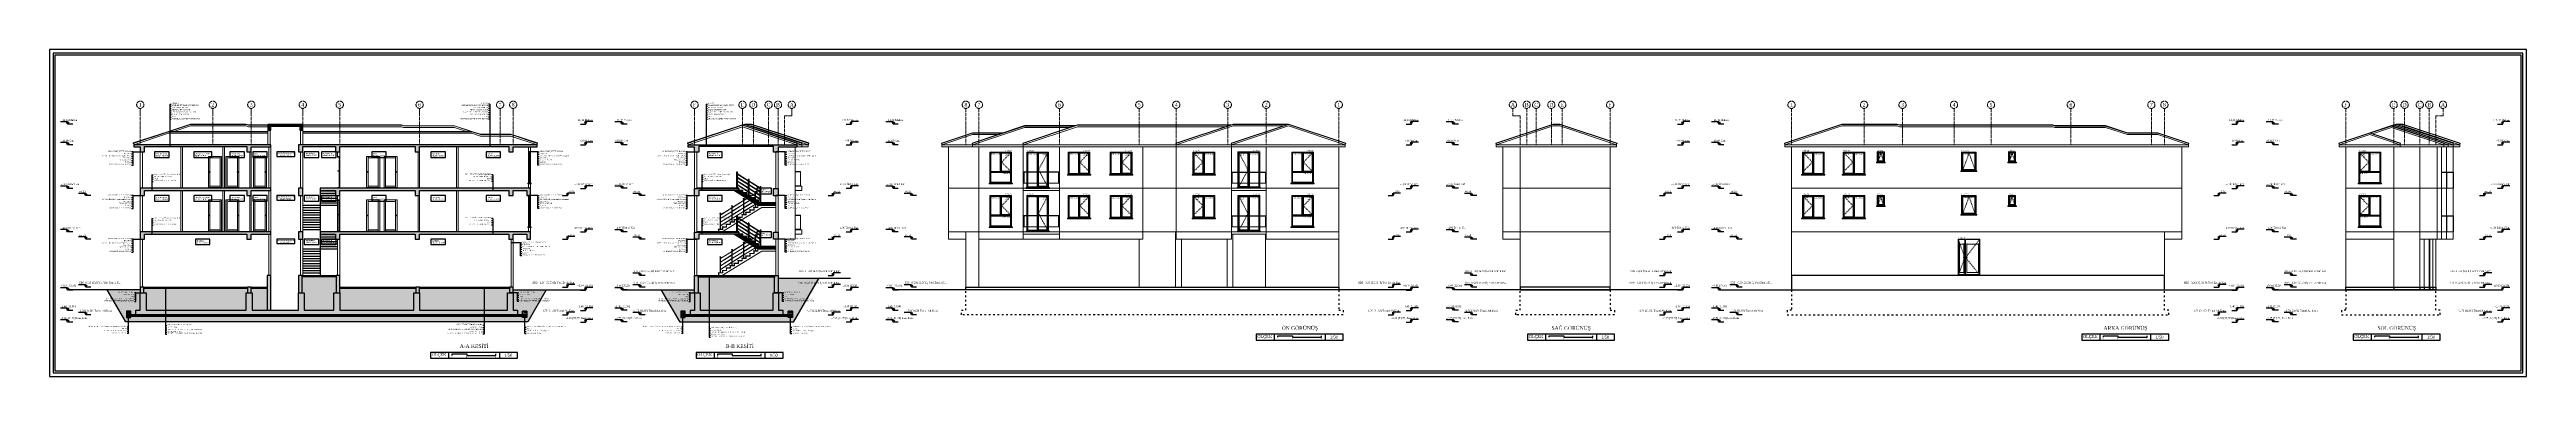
# Model space of a CAD drawing. Header units: centimetres. Extents: x -1107 to 35418, y 13584 to 18329.
# Drawn here: x 18348 to 35418, y 14837 to 17087 of the extents above; entities that cross this region are included whole.
import ezdxf

# ---------------------------------------------------------------- set-up
doc = ezdxf.new("R2010")
doc.units = ezdxf.units.CM
for name, pattern in [('ACAD_ISO03', [30, 12, -18]), ('ACAD_ISO03W100', [30, 12, -18]), ('ACAD_ISO04W100', [30, 24, -3, 0, -3]), ('DASHED', [0.75, 0.5, -0.25]), ('DUZ', [0])]:
    doc.linetypes.add(name, pattern=pattern)
for name, color, linetype in [('A-YALITIM PERDE', 6, 'Continuous'), ('hatch', 13, 'Continuous'), ('YLZ-BETON-KESİT', 150, 'Continuous'), ('YLZ-KOLON KİRİŞ KESİT', 240, 'Continuous'), ('YLZ-KORKULUK', 161, 'DUZ'), ('YLZ-MERDİVEN', 11, 'Continuous'), ('YLZ-PAFTA', 165, 'Continuous'), ('YLZ-VERANDA-BALKON', 41, 'Continuous'), ('YLZ-YAZI', 113, 'Continuous')]:
    doc.layers.add(name, color=color, linetype=linetype)
for name, color, linetype, lineweight, true_color in [('YLZ-AKS', 7, 'ACAD_ISO04W100', 5, 0x2e2f36), ('YLZ-GÖRÜNÜŞ -arkada kalanlar-', 7, 'Continuous', 0, 0xb1b09f), ('YLZ-TARAMA', 7, 'Continuous', 5, 0x686d6c)]:
    doc.layers.add(name, color=color, linetype=linetype, lineweight=lineweight, true_color=true_color)
for name, color, linetype, lineweight in [('YLZ-ALAN HESABI', 41, 'Continuous', 35), ('YLZ-DUVAR', 151, 'Continuous', 20), ('YLZ-KAPI', 241, 'Continuous', 9), ('YLZ-PARSEL', 53, 'Continuous', 30), ('YLZ-PENCERE', 231, 'Continuous', 5), ('YLZ-PENCERE GÖRÜNÜŞ', 137, 'Continuous', 9), ('YLZ-ÇATI', 241, 'Continuous', 13), ('YLZ-ÖLÇÜ', 251, 'Continuous', 5)]:
    doc.layers.add(name, color=color, linetype=linetype, lineweight=lineweight)
doc.styles.add('ARIAL', font='times.ttf')
pattern_1 = [(315, (0, 20), (4.490128, 4.490128), []), (315, (-7e-16, 15.51), (4.490128, 4.490128), [3.175, -1.5875])]
pattern_2 = [(228.012788, (27.432, 58.1), (-304.80000002, -342.89999998), [5.12582, -507.457255]), (184.969741, (24.003, 54.29), (457.19999982, 38.10000217), [8.79607, -870.810733]), (132.510447, (15.24, 53.528), (381.00000016, -419.09999985), [6.20222, -614.02084]), (267.273689, (0.381, 44.003), (38.10000008, 762), [8.01007, -792.99656]), (292.833654, (0, 36.002), (-190.50000002, 457.2), [7.854505, -777.597116]), (357.273689, (3.048, 28.763), (-762, 38.10000008), [8.01007, -792.99656]), (37.6942405, (11.049, 28.382), (-495.29999998, -381.00000003), [10.592905, -1048.69673]), (72.2553284, (19.431, 34.859), (266.70000007, 838.19999998), [10.00079, -990.07885]), (121.429566, (22.479, 44.384), (-304.80000004, 495.29999997), [8.037195, -795.683185]), (175.236358, (18.288, 51.242), (419.1, -38.10000007), [9.1757, -449.609054]), (222.397438, (9.144, 52.004), (-457.199999985, -419.100000016), [11.86617, -1174.75159]), (138.814075, (38.1, 43.622), (-266.7, 228.6), [4.05007, -400.95849]), (171.469234, (35.052, 46.289), (495.30000001, -76.19999991), [7.70523, -762.819585]), (225, (27.432, 47.432), (-5e-15, -38.1), [5.38814, -48.493397]), (203.19859, (24.765, 52.004), (190.5, 76.2), [2.90162, -287.259336]), (291.80141, (22.098, 50.861), (-38.1, 114.3), [4.103484, -201.071295]), (30.963757, (23.622, 47.051), (114.3, 76.2), [6.664795, -215.49447]), (161.56505, (29.337, 50.48), (76.2, -38.1), [4.81931, -115.66347]), (16.38954, (0, 50.861), (381, 114.3), [6.75132, -668.3824]), (70.346176, (6.477, 52.766), (-152.4, -419.1), [5.663984, -560.733235]), (293.19859, (29.337, 58.1), (-76.2, 190.5), [5.8032, -284.357754]), (343.61046, (31.623, 52.766), (-381, 114.29999997), [6.75132, -668.3824]), (339.443955, (0, 27.239), (-190.5, 76.2), [6.51053, -319.016015]), (294.77514, (6.096, 24.953), (-190.50000023, 419.0999999), [5.45508, -540.0539]), (66.80141, (29.718, 20), (76.2, 190.5), [5.8032, -284.357754]), (17.354025, (32.004, 25.334), (-495.3, -152.40000003), [6.38674, -632.28564]), (69.443955, (11.049, 20), (-76.2, -190.5), [3.255264, -322.27128]), (101.309932, (27.432, 20), (-38.1, 152.4), [1.94272, -192.329924]), (165.963757, (27.051, 21.905), (114.3, -38.1), [7.854506, -149.23582]), (186.009006, (19.431, 23.81), (381, 38.10000002), [7.279005, -720.62047]), (303.69007, (23.622, 43.622), (-38.1, 76.2), [5.49486, -131.876645]), (353.1572266, (26.67, 39.05), (647.7, -76.19999997), [9.59335, -949.740136]), (60.945396, (36.195, 37.907), (-152.4, -266.7), [3.922624, -388.340885]), (90, (38.1, 41.336), (-38.1, 38.1), [2.286, -35.814]), (120.256437, (18.669, 24.953), (152.39999998, -266.7), [5.293004, -524.00911]), (48.012787, (16.002, 29.525), (304.80000003, 342.89999998), [10.251643, -502.33143]), (0, (22.86, 37.145), (38.1, 38.1), [9.906, -28.194]), (325.304846, (32.766, 37.145), (381.00000014, -266.6999998), [6.024143, -596.38975]), (254.054604, (37.719, 33.716), (-38.1, -152.4), [5.547436, -271.82475]), (207.645975, (36.195, 28.382), (-723.90000003, -380.99999995), [9.032176, -894.186966]), (175.426079, (28.194, 24.191), (-495.3, 38.1), [9.55544, -945.987697])]
pattern_3 = [(315, (0, 383.112), (4.490128, 4.490128), []), (315, (-7e-16, 378.622), (4.490128, 4.490128), [3.175, -1.5875])]
pattern_4 = [(315, (0, 20), (4.490128, 4.490128), []), (315, (0, 15.51), (4.490128, 4.490128), [3.175, -1.5875])]
pattern_5 = [(228.012788, (27.432, 58.1), (-304.80000002, -342.89999998), [5.12582, -507.457255]), (184.969741, (24.003, 54.29), (457.19999982, 38.10000217), [8.79607, -870.810733]), (132.510447, (15.24, 53.528), (381.00000016, -419.09999985), [6.20222, -614.02084]), (267.273689, (0.381, 44.003), (38.10000008, 762), [8.01007, -792.99656]), (292.833654, (0, 36.002), (-190.50000002, 457.2), [7.854505, -777.597116]), (357.273689, (3.048, 28.763), (-762, 38.10000008), [8.01007, -792.99656]), (37.6942405, (11.049, 28.382), (-495.29999998, -381.00000003), [10.592905, -1048.69673]), (72.2553284, (19.431, 34.859), (266.70000007, 838.19999998), [10.00079, -990.07885]), (121.429566, (22.479, 44.384), (-304.80000004, 495.29999997), [8.037195, -795.683185]), (175.236358, (18.288, 51.242), (419.1, -38.10000007), [9.1757, -449.609054]), (222.397438, (9.144, 52.004), (-457.199999985, -419.100000016), [11.86617, -1174.75159]), (138.814075, (38.1, 43.622), (-266.7, 228.6), [4.05007, -400.95849]), (171.469234, (35.052, 46.289), (495.30000001, -76.19999991), [7.70523, -762.819585]), (225, (27.432, 47.432), (-5e-15, -38.1), [5.38814, -48.493397]), (203.19859, (24.765, 52.004), (190.5, 76.2), [2.90162, -287.259336]), (291.80141, (22.098, 50.861), (-38.1, 114.3), [4.103484, -201.071295]), (30.963757, (23.622, 47.051), (114.3, 76.2), [6.664795, -215.49447]), (161.56505, (29.337, 50.48), (76.2, -38.1), [4.81931, -115.66347]), (16.38954, (0, 50.861), (381, 114.3), [6.75132, -668.3824]), (70.346176, (6.477, 52.766), (-152.40000001, -419.1), [5.663984, -560.733235]), (293.19859, (29.337, 58.1), (-76.2, 190.5), [5.8032, -284.357754]), (343.61046, (31.623, 52.766), (-381, 114.29999997), [6.75132, -668.3824]), (339.443955, (0, 27.239), (-190.5, 76.2), [6.51053, -319.016015]), (294.77514, (6.096, 24.953), (-190.50000023, 419.0999999), [5.45508, -540.0539]), (66.80141, (29.718, 20), (76.2, 190.5), [5.8032, -284.357754]), (17.354025, (32.004, 25.334), (-495.3, -152.40000003), [6.38674, -632.28564]), (69.443955, (11.049, 20), (-76.2, -190.5), [3.255264, -322.27128]), (101.309932, (27.432, 20), (-38.1, 152.4), [1.94272, -192.329924]), (165.963757, (27.051, 21.905), (114.3, -38.1), [7.854506, -149.23582]), (186.009006, (19.431, 23.81), (381, 38.10000002), [7.279005, -720.620473]), (303.69007, (23.622, 43.622), (-38.1, 76.2), [5.49486, -131.876645]), (353.1572266, (26.67, 39.05), (647.7, -76.19999997), [9.59335, -949.740136]), (60.945396, (36.195, 37.907), (-152.4, -266.7), [3.922624, -388.340885]), (90, (38.1, 41.336), (-38.1, 38.1), [2.286, -35.814]), (120.256437, (18.669, 24.953), (152.39999998, -266.7), [5.293004, -524.00911]), (48.012787, (16.002, 29.525), (304.80000003, 342.89999998), [10.251643, -502.331433]), (0, (22.86, 37.145), (38.1, 38.1), [9.906, -28.194]), (325.304846, (32.766, 37.145), (381.00000014, -266.6999998), [6.024143, -596.38975]), (254.054604, (37.719, 33.716), (-38.1, -152.4), [5.547436, -271.82475]), (207.645975, (36.195, 28.382), (-723.90000003, -380.99999995), [9.032176, -894.186966]), (175.426079, (28.194, 24.191), (-495.3, 38.1), [9.55544, -945.987697])]
pattern_6 = [(315, (-6570.5856, 1332.5406), (4.490128, 4.490128), []), (315, (-6570.5856, 1328.0504), (4.490128, 4.490128), [3.175, -1.5875])]

# ---------------------------------------------------------------- blocks, each defined once
blk = doc.blocks.new('K 150 1')
at = {"layer": 'YLZ-GÖRÜNÜŞ -arkada kalanlar-', "linetype": 'ACAD_ISO03W100', "ltscale": 0.25}
for points in [[(501508, 4510205), (501553, 4510080), (501509, 4509965)], [(501653, 4510205), (501558, 4510080), (501653, 4509965)]]:
    blk.add_lwpolyline(points, dxfattribs=at)
at = {"layer": 'YLZ-GÖRÜNÜŞ -arkada kalanlar-'}
for points in [[(501508, 4509965), (501553, 4509965), (501553, 4510205), (501508, 4510205)], [(501653, 4509965), (501558, 4509965), (501558, 4510205), (501653, 4510205)]]:
    blk.add_lwpolyline(points, close=True, dxfattribs=at)
at = {"layer": 'YLZ-KAPI'}
for p, q in [((501521, 4510173), (501541, 4510173)), ((501641, 4510173), (501571, 4510173)), ((501521, 4509978), (501541, 4509978)), ((501641, 4509978), (501571, 4509978))]:
    blk.add_line(p, q, dxfattribs=at)
for points in [[(501506, 4509963), (501556, 4509963), (501556, 4510208), (501506, 4510208)], [(501544, 4510081), (501551, 4510081), (501551, 4510080), (501544, 4510080)], [(501656, 4509963), (501556, 4509963), (501556, 4510208), (501656, 4510208)], [(501568, 4510081), (501560, 4510081), (501560, 4510080), (501568, 4510080)], [(501506, 4509958), (501556, 4509958), (501556, 4509963), (501506, 4509963)], [(501556, 4509958), (501656, 4509958), (501656, 4509963), (501556, 4509963)]]:
    blk.add_lwpolyline(points, close=True, dxfattribs=at)
for points in [[(501516, 4510178), (501516, 4509973)], [(501546, 4509973), (501546, 4510178)], [(501548, 4510081), (501548, 4510083), (501553, 4510083), (501553, 4510078), (501548, 4510078), (501548, 4510080)], [(501550, 4510081), (501550, 4510081), (501552, 4510081), (501552, 4510079), (501550, 4510079), (501550, 4510080)], [(501563, 4510081), (501563, 4510083), (501558, 4510083), (501558, 4510078), (501563, 4510078), (501563, 4510080)], [(501562, 4510081), (501562, 4510081), (501560, 4510081), (501560, 4510079), (501562, 4510079), (501562, 4510080)], [(501566, 4509973), (501566, 4510178)], [(501646, 4510178), (501646, 4509973)]]:
    blk.add_lwpolyline(points, dxfattribs=at)
at = {"layer": 'YLZ-YAZI', "insert": (501506, 4510221), "char_height": 7.5, "attachment_point": 1, "style": 'ARIAL'}
blk.add_mtext_dynamic_manual_height_columns('K 150/250', width=206.58, gutter_width=7.5, heights=[0], dxfattribs=at)
blk = doc.blocks.new('P 100 1')
at = {"layer": 'YLZ-GÖRÜNÜŞ -arkada kalanlar-'}
blk.add_lwpolyline([(504713, 4510574), (504630, 4510574), (504630, 4510687), (504713, 4510687)], close=True, dxfattribs=at)
at = {"layer": 'YLZ-GÖRÜNÜŞ -arkada kalanlar-', "linetype": 'ACAD_ISO03W100', "ltscale": 0.25}
blk.add_lwpolyline([(504630, 4510574), (504673, 4510687), (504713, 4510574)], dxfattribs=at)
at = {"layer": 'YLZ-PENCERE GÖRÜNÜŞ'}
for points in [[(504621, 4510565), (504721, 4510565), (504721, 4510695), (504621, 4510695)], [(504626, 4510570), (504716, 4510570), (504716, 4510690), (504626, 4510690)], [(504714, 4510573), (504629, 4510573), (504629, 4510688), (504714, 4510688)], [(504616, 4510560), (504726, 4510560), (504726, 4510565), (504616, 4510565)]]:
    blk.add_lwpolyline(points, close=True, dxfattribs=at)
at = {"layer": 'YLZ-YAZI', "attachment_point": 1, "style": 'ARIAL'}
for s, insert, char_height in [('P 100/135', (504621, 4510708), 7.5), ('AÇILIR KANAT', (504635, 4510682), 5.62)]:
    blk.add_mtext_dynamic_manual_height_columns(s, width=206.58, gutter_width=7.5, heights=[0], dxfattribs=dict(at, insert=insert, char_height=char_height))
blk = doc.blocks.new('P 150 3')
at = {"layer": 'YLZ-GÖRÜNÜŞ -arkada kalanlar-'}
for points in [[(501205, 4510549), (501145, 4510549), (501145, 4510687), (501205, 4510687)], [(501215, 4510547), (501280, 4510547), (501280, 4510689), (501215, 4510689)]]:
    blk.add_lwpolyline(points, close=True, dxfattribs=at)
at = {"layer": 'YLZ-GÖRÜNÜŞ -arkada kalanlar-', "linetype": 'ACAD_ISO03W100', "ltscale": 0.25}
blk.add_lwpolyline([(501145, 4510687), (501205, 4510625), (501145, 4510564)], dxfattribs=at)
at = {"layer": 'YLZ-PENCERE GÖRÜNÜŞ'}
for p, q in [((501209, 4510690), (501209, 4510545)), ((501214, 4510690), (501214, 4510545))]:
    blk.add_line(p, q, dxfattribs=at)
for points in [[(501136, 4510540), (501286, 4510540), (501286, 4510695), (501136, 4510695)], [(501141, 4510545), (501281, 4510545), (501281, 4510690), (501141, 4510690)], [(501206, 4510548), (501144, 4510548), (501144, 4510688), (501206, 4510688)], [(501131, 4510535), (501291, 4510535), (501291, 4510540), (501131, 4510540)]]:
    blk.add_lwpolyline(points, close=True, dxfattribs=at)
at = {"layer": 'YLZ-YAZI', "attachment_point": 1, "style": 'ARIAL'}
for s, insert, char_height in [('P 150/160', (501136, 4510708), 7.5), ('AÇILIR \\PKANAT', (501150, 4510682), 5.62), ('SABİT KANAT', (501219, 4510683), 5.62)]:
    blk.add_mtext_dynamic_manual_height_columns(s, width=206.58, gutter_width=7.5, heights=[0], dxfattribs=dict(at, insert=insert, char_height=char_height))
blk = doc.blocks.new('P 50 1')
at = {"layer": 'YLZ-GÖRÜNÜŞ -arkada kalanlar-'}
blk.add_lwpolyline([(23363, 8636), (23330, 8636), (23330, 8688), (23363, 8688)], close=True, dxfattribs=at)
at = {"layer": 'YLZ-GÖRÜNÜŞ -arkada kalanlar-', "linetype": 'ACAD_ISO03W100', "ltscale": 0.25}
blk.add_lwpolyline([(23330, 8636), (23346, 8688), (23363, 8636)], dxfattribs=at)
at = {"layer": 'YLZ-PENCERE GÖRÜNÜŞ'}
for points in [[(23316, 8622), (23376, 8622), (23376, 8627), (23316, 8627)], [(23321, 8627), (23371, 8627), (23371, 8697), (23321, 8697)], [(23326, 8632), (23366, 8632), (23366, 8692), (23326, 8692)], [(23364, 8634), (23329, 8634), (23329, 8689), (23364, 8689)]]:
    blk.add_lwpolyline(points, close=True, dxfattribs=at)
at = {"layer": 'YLZ-YAZI', "attachment_point": 1, "style": 'ARIAL'}
for s, insert, char_height in [('P 100/75', (23321, 8710), 7.5), ('AÇILIR \\PKANAT', (23333, 8683), 5.62)]:
    blk.add_mtext_dynamic_manual_height_columns(s, width=206.58, gutter_width=7.5, heights=[0], dxfattribs=dict(at, insert=insert, char_height=char_height))
blk = doc.blocks.new('P 150 4')
at = {"layer": 'YLZ-GÖRÜNÜŞ -arkada kalanlar-'}
for points in [[(501465, 4510562), (501400, 4510562), (501400, 4510689), (501465, 4510689)], [(501475, 4510564), (501535, 4510564), (501535, 4510687), (501475, 4510687)], [(501537, 4510487), (501400, 4510487), (501400, 4510554), (501537, 4510554)]]:
    blk.add_lwpolyline(points, close=True, dxfattribs=at)
at = {"layer": 'YLZ-GÖRÜNÜŞ -arkada kalanlar-', "linetype": 'ACAD_ISO03W100', "ltscale": 0.25}
blk.add_lwpolyline([(501535, 4510687), (501475, 4510625), (501535, 4510564)], dxfattribs=at)
at = {"layer": 'YLZ-PENCERE GÖRÜNÜŞ'}
for p, q in [((501466, 4510690), (501466, 4510560)), ((501471, 4510690), (501471, 4510560)), ((501399, 4510560), (501539, 4510560)), ((501399, 4510555), (501539, 4510555))]:
    blk.add_line(p, q, dxfattribs=at)
for points in [[(501544, 4510480), (501394, 4510480), (501394, 4510695), (501544, 4510695)], [(501539, 4510485), (501399, 4510485), (501399, 4510690), (501539, 4510690)], [(501474, 4510563), (501536, 4510563), (501536, 4510688), (501474, 4510688)], [(501549, 4510475), (501389, 4510475), (501389, 4510480), (501549, 4510480)]]:
    blk.add_lwpolyline(points, close=True, dxfattribs=at)
at = {"layer": 'YLZ-YAZI', "attachment_point": 3, "style": 'ARIAL'}
for s, insert, char_height in [('SABİT KANAT', (501461, 4510683), 5.62), ('P 150/220', (501544, 4510708), 7.5), ('AÇILIR \\PKANAT', (501530, 4510682), 5.62), ('SABİT KANAT', (501534, 4510550), 5.62)]:
    blk.add_mtext_dynamic_manual_height_columns(s, width=206.58, gutter_width=7.5, heights=[0], dxfattribs=dict(at, insert=insert, char_height=char_height))
blk = doc.blocks.new('P 150 6')
at = {"layer": 'YLZ-GÖRÜNÜŞ -arkada kalanlar-'}
for points in [[(25952, 12652), (25887, 12652), (25887, 12794), (25952, 12794)], [(25962, 12654), (26022, 12654), (26022, 12792), (25962, 12792)]]:
    blk.add_lwpolyline(points, close=True, dxfattribs=at)
at = {"layer": 'YLZ-GÖRÜNÜŞ -arkada kalanlar-', "linetype": 'ACAD_ISO03W100', "ltscale": 0.25}
blk.add_lwpolyline([(26022, 12792), (25962, 12730), (26022, 12669)], dxfattribs=at)
at = {"layer": 'YLZ-PENCERE GÖRÜNÜŞ'}
for p, q in [((25953, 12795), (25953, 12650)), ((25958, 12795), (25958, 12650))]:
    blk.add_line(p, q, dxfattribs=at)
for points in [[(26036, 12640), (25876, 12640), (25876, 12645), (26036, 12645)], [(26031, 12645), (25881, 12645), (25881, 12800), (26031, 12800)], [(26026, 12650), (25886, 12650), (25886, 12795), (26026, 12795)], [(25961, 12653), (26023, 12653), (26023, 12793), (25961, 12793)]]:
    blk.add_lwpolyline(points, close=True, dxfattribs=at)
at = {"layer": 'YLZ-YAZI', "attachment_point": 3, "style": 'ARIAL'}
for s, insert, char_height in [('P 150/160', (26031, 12813), 7.5), ('SABİT KANAT', (25948, 12788), 5.62), ('AÇILIR \\PKANAT', (26017, 12787), 5.62)]:
    blk.add_mtext_dynamic_manual_height_columns(s, width=206.58, gutter_width=7.5, heights=[0], dxfattribs=dict(at, insert=insert, char_height=char_height))
blk = doc.blocks.new('P 150 1')
at = {"layer": 'YLZ-GÖRÜNÜŞ -arkada kalanlar-'}
for points in [[(503197, 4511247), (503137, 4511247), (503137, 4511475), (503197, 4511475)], [(503207, 4511245), (503272, 4511245), (503272, 4511477), (503207, 4511477)]]:
    blk.add_lwpolyline(points, close=True, dxfattribs=at)
at = {"layer": 'YLZ-GÖRÜNÜŞ -arkada kalanlar-', "linetype": 'ACAD_ISO03W100', "ltscale": 0.25}
blk.add_lwpolyline([(503137, 4511475), (503197, 4511361), (503137, 4511247)], dxfattribs=at)
at = {"layer": 'YLZ-PENCERE GÖRÜNÜŞ'}
for p, q in [((503201, 4511479), (503201, 4511244)), ((503206, 4511479), (503206, 4511244))]:
    blk.add_line(p, q, dxfattribs=at)
for points in [[(503128, 4511239), (503278, 4511239), (503278, 4511484), (503128, 4511484)], [(503133, 4511244), (503273, 4511244), (503273, 4511479), (503133, 4511479)], [(503198, 4511246), (503136, 4511246), (503136, 4511476), (503198, 4511476)], [(503123, 4511234), (503283, 4511234), (503283, 4511239), (503123, 4511239)]]:
    blk.add_lwpolyline(points, close=True, dxfattribs=at)
at = {"layer": 'YLZ-YAZI', "style": 'ARIAL'}
for s, insert, char_height, attachment_point in [('AÇILIR \\PKANAT', (503142, 4511470), 5.62, 1), ('SABİT KANAT', (503211, 4511471), 5.62, 1), ('P 150/250', (503278, 4511497), 7.5, 3)]:
    blk.add_mtext_dynamic_manual_height_columns(s, width=206.58, gutter_width=7.5, heights=[0], dxfattribs=dict(at, insert=insert, char_height=char_height, attachment_point=attachment_point))
blk = doc.blocks.new('P 150 2')
at = {"layer": 'YLZ-GÖRÜNÜŞ -arkada kalanlar-'}
for points in [[(502864, 4511228), (502799, 4511228), (502799, 4511461), (502864, 4511461)], [(502874, 4511231), (502934, 4511231), (502934, 4511458), (502874, 4511458)]]:
    blk.add_lwpolyline(points, close=True, dxfattribs=at)
at = {"layer": 'YLZ-GÖRÜNÜŞ -arkada kalanlar-', "linetype": 'ACAD_ISO03W100', "ltscale": 0.25}
blk.add_lwpolyline([(502934, 4511458), (502874, 4511345), (502934, 4511231)], dxfattribs=at)
at = {"layer": 'YLZ-PENCERE GÖRÜNÜŞ'}
for p, q in [((502865, 4511462), (502865, 4511227)), ((502870, 4511462), (502870, 4511227))]:
    blk.add_line(p, q, dxfattribs=at)
for points in [[(502943, 4511222), (502793, 4511222), (502793, 4511467), (502943, 4511467)], [(502938, 4511227), (502798, 4511227), (502798, 4511462), (502938, 4511462)], [(502873, 4511230), (502935, 4511230), (502935, 4511460), (502873, 4511460)], [(502948, 4511217), (502788, 4511217), (502788, 4511222), (502948, 4511222)]]:
    blk.add_lwpolyline(points, close=True, dxfattribs=at)
at = {"layer": 'YLZ-YAZI', "style": 'ARIAL'}
for s, insert, char_height, attachment_point in [('P 150/250', (502793, 4511480), 7.5, 1), ('SABİT KANAT', (502860, 4511455), 5.62, 3), ('AÇILIR \\PKANAT', (502929, 4511453), 5.62, 3)]:
    blk.add_mtext_dynamic_manual_height_columns(s, width=206.58, gutter_width=7.5, heights=[0], dxfattribs=dict(at, insert=insert, char_height=char_height, attachment_point=attachment_point))
blk = doc.blocks.new('P 150 7')
at = {"layer": 'YLZ-GÖRÜNÜŞ -arkada kalanlar-'}
for points in [[(33777, 17227), (33717, 17227), (33717, 17349), (33777, 17349)], [(33787, 17224), (33852, 17224), (33852, 17352), (33787, 17352)], [(33715, 17149), (33852, 17149), (33852, 17217), (33715, 17217)]]:
    blk.add_lwpolyline(points, close=True, dxfattribs=at)
at = {"layer": 'YLZ-GÖRÜNÜŞ -arkada kalanlar-', "linetype": 'ACAD_ISO03W100', "ltscale": 0.25}
blk.add_lwpolyline([(33717, 17349), (33777, 17288), (33717, 17227)], dxfattribs=at)
at = {"layer": 'YLZ-PENCERE GÖRÜNÜŞ'}
for p, q in [((33781, 17353), (33781, 17223)), ((33786, 17353), (33786, 17223)), ((33854, 17223), (33714, 17223)), ((33854, 17218), (33714, 17218))]:
    blk.add_line(p, q, dxfattribs=at)
for points in [[(33709, 17143), (33859, 17143), (33859, 17358), (33709, 17358)], [(33714, 17148), (33854, 17148), (33854, 17353), (33714, 17353)], [(33779, 17226), (33716, 17226), (33716, 17351), (33779, 17351)], [(33704, 17138), (33864, 17138), (33864, 17143), (33704, 17143)]]:
    blk.add_lwpolyline(points, close=True, dxfattribs=at)
at = {"layer": 'YLZ-YAZI', "attachment_point": 1, "style": 'ARIAL'}
for s, insert, char_height in [('P 150/220', (33709, 17371), 7.5), ('AÇILIR \\PKANAT', (33722, 17344), 5.62), ('SABİT KANAT', (33791, 17346), 5.62), ('SABİT KANAT', (33719, 17213), 5.62)]:
    blk.add_mtext_dynamic_manual_height_columns(s, width=206.58, gutter_width=7.5, heights=[0], dxfattribs=dict(at, insert=insert, char_height=char_height))
blk = doc.blocks.new('drenaj')
at = {"layer": 'A-YALITIM PERDE', "linetype": 'DASHED', "ltscale": 20}
h = blk.add_hatch(color=4, dxfattribs=at)
h.dxf.hatch_style = 1
h.paths.add_polyline_path([(8746, -10345), (8746, -10344), (8733, -10344), (8733, -10345)])
h = blk.add_hatch(color=4, dxfattribs=at)
h.dxf.hatch_style = 1
h.paths.add_polyline_path([(8763, -10345), (8763, -10344), (8751, -10344), (8751, -10345)])
at = {"layer": 'YLZ-TARAMA'}
h = blk.add_hatch(dxfattribs=at)
h.set_pattern_fill('AR-CONC', color=256, scale=0.05)
h.set_pattern_definition([(50, (3183.103, -8458.679), (9.109233, -0.796954), [0.9525, -10.4775]), (355, (3183.103, -8458.679), (-1.762171, 9.552842), [0.762, -8.382029]), (100.45144, (3183.862, -8458.746), (7.347062, 8.755888), [0.8095, -8.904512]), (46.1842, (3183.103, -8456.139), (13.553952, -2.102116), [1.42875, -15.71625]), (96.63556, (3184.233, -8456.315), (11.870207, 12.371306), [1.21425, -13.35678]), (351.18415, (3183.103, -8456.14), (11.870207, 12.371306), [1.142998, -12.572987]), (21, (3184.373, -8456.774), (7.58072, -5.11326), [0.9525, -10.4775]), (326, (3184.373, -8456.774), (3.090101, 9.209398), [0.762, -8.382]), (71.45144, (3185.005, -8457.2005), (10.670821, 4.096138), [0.8095, -8.904497]), (37.5, (3183.1033, -8458.6794), (0.1544302, 4.227752), [0, -8.2804, 0, -8.509, 0, -8.41375]), (7.5, (3183.1033, -8458.6794), (3.340983, 5.0090287), [0, -4.8514, 0, -8.0899, 0, -3.20675]), (327.5, (3180.2712, -8458.6794), (6.7795298, -0.2864372), [0, -3.175, 0, -9.906, 0, -13.1445]), (317.5, (3179.001, -8458.6794), (7.406459, 1.2713246), [0, -4.1275, 0, -6.5786, 0, -9.3345])])
h.paths.add_polyline_path([(8733, -10379), (8763, -10379), (8763, -10345), (8751, -10345), (8746, -10345), (8746, -10345), (8733, -10345)])
h.paths.add_polyline_path([(8758, -10364, -1), (8738, -10364, -1)], flags=16)
h.paths.add_polyline_path([(8757, -10364, -1), (8739, -10364, -1)], flags=0)
h = blk.add_hatch(dxfattribs=at)
h.set_pattern_fill('AR-SAND', color=256, scale=0.05, style=0)
h.set_pattern_definition([(37.5, (-11897.7253, 5674.506), (-0.08000156, 2.44706619), [0, -1.9304, 0, -2.159, 0, -2.06375]), (7.5, (-11897.7253, 5674.506), (2.2476164, 3.5841255), [0, -1.0414, 0, -1.7399, 0, -0.66675]), (327.5, (-11899.2874, 5674.506), (3.95496185, 0.00718592), [0, -0.635, 0, -2.286, 0, -2.9845]), (317.5, (-11899.2874, 5674.506), (3.81778226, 1.1146466), [0, -0.3175, 0, -1.4986, 0, -1.7145])])
h.paths.add_polyline_path([(8763, -10379), (8733, -10379), (8733, -10389), (8763, -10389)])
at = {"layer": 'A-YALITIM PERDE', "color": 4, "linetype": 'DASHED', "ltscale": 20}
for points in [[(8733, -10345), (8746, -10345), (8746, -10344), (8733, -10344)], [(8763, -10345), (8751, -10345), (8751, -10344), (8763, -10344)]]:
    blk.add_lwpolyline(points, close=True, dxfattribs=at)
at = {"layer": 'hatch', "color": 252}
blk.add_line((8733, -10379), (8763, -10379), dxfattribs=at)
blk.add_lwpolyline([(8733, -10389), (8763, -10389), (8763, -10344), (8733, -10344)], close=True, dxfattribs=at)
for radius in [10, 9]:
    blk.add_circle((8748, -10364), radius, dxfattribs=at)
blk = doc.blocks.new('A Kesiti Betonarme')
at = {"layer": 'YLZ-TARAMA'}
h = blk.add_hatch(dxfattribs=at)
h.set_pattern_fill('ANSI33', color=256, angle=-90)
h.set_pattern_definition(pattern_3)
h.paths.add_polyline_path([(13302, 18276), (13502, 18276), (13502, 18248), (13522, 18248), (13522, 18288), (13282, 18288), (13282, 18248), (13302, 18248)])
h = blk.add_hatch(dxfattribs=at)
h.set_pattern_fill('ANSI33', color=256, angle=-90)
h.set_pattern_definition(pattern_3)
h.paths.add_polyline_path([(13137, 18098), (13167, 18098), (13167, 18133), (13302, 18133), (13302, 18148), (12357, 18148), (12357, 18133), (12402, 18133), (12402, 18098), (12432, 18098), (12432, 18136), (13137, 18136)])
h.paths.add_polyline_path([(13492, 18148), (13492, 18098), (13522, 18098), (13522, 18136), (13747, 18136), (13747, 18098), (13777, 18098), (13777, 18136), (14297, 18136), (14297, 18098), (14327, 18098), (14327, 18136), (14942, 18136), (14942, 18098), (14972, 18098), (14972, 18133), (15137, 18133), (15137, 18148)])
h = blk.add_hatch(dxfattribs=at)
h.set_pattern_fill('ANSI33', color=256, angle=-90)
h.paths.add_polyline_path([(13167, 17833), (13302, 17833), (13302, 17848), (12402, 17848), (12402, 17798), (12432, 17798), (12432, 17833), (13137, 17833), (13137, 17798), (13167, 17798)])
h.paths.add_polyline_path([(13492, 17798), (13522, 17798), (13522, 17848), (13492, 17848)])
h.paths.add_polyline_path([(13747, 17798), (13777, 17798), (13777, 17833), (14297, 17833), (14297, 17798), (14327, 17798), (14327, 17833), (14942, 17833), (14942, 17798), (14972, 17798), (14972, 17833), (15067, 17833), (15067, 17798), (15092, 17798), (15092, 17848), (13642, 17848), (13642, 17833), (13747, 17833)])
h = blk.add_hatch(dxfattribs=at)
h.set_pattern_fill('ANSI33', color=256, angle=-90)
h.set_pattern_definition([(315, (0, -300), (4.490128, 4.490128), []), (315, (-7e-16, -304.49), (4.490128, 4.490128), [3.175, -1.5875])])
h.paths.add_polyline_path([(13167, 17533), (13302, 17533), (13302, 17548), (12402, 17548), (12402, 17498), (12432, 17498), (12432, 17533), (13137, 17533), (13137, 17498), (13167, 17498)])
h.paths.add_polyline_path([(13492, 17498), (13522, 17498), (13522, 17548), (13492, 17548)])
h.paths.add_polyline_path([(13747, 17498), (13777, 17498), (13777, 17533), (14297, 17533), (14297, 17498), (14327, 17498), (14327, 17533), (14942, 17533), (14942, 17498), (14972, 17498), (14972, 17533), (15067, 17533), (15067, 17498), (15092, 17498), (15092, 17548), (13642, 17548), (13642, 17533), (13747, 17533)])
h = blk.add_hatch(dxfattribs=at)
h.set_pattern_fill('ANSI33', color=256, angle=-90)
h.set_pattern_definition(pattern_1)
h.paths.add_polyline_path([(12402, 17168), (12402, 17128), (12427, 17128), (12427, 17168)])
h.paths.add_polyline_path([(13167, 17168), (13142, 17168), (13142, 17128), (13167, 17128)])
h.paths.add_polyline_path([(13302, 17248), (13277, 17248), (13277, 17008), (13302, 17008)])
h.paths.add_polyline_path([(13517, 17248), (13492, 17248), (13492, 17128), (13517, 17128)])
h.paths.add_polyline_path([(13777, 17248), (13752, 17248), (13752, 17128), (13777, 17128)])
h.paths.add_polyline_path([(14327, 17168), (14302, 17168), (14302, 17128), (14327, 17128)])
h.paths.add_polyline_path([(14972, 17168), (14947, 17168), (14947, 17128), (14972, 17128)])
h = blk.add_hatch(dxfattribs=at)
h.set_pattern_fill('ANSI32', color=256, angle=-90)
h.set_pattern_definition([(315, (0, 20), (6.735192, 6.735192), []), (315, (-7e-16, 15.51), (6.735192, 6.735192), [])])
h.paths.add_polyline_path([(13142, 17168), (12427, 17168), (12427, 17158), (13142, 17158)])
h.paths.add_polyline_path([(13277, 17168), (13167, 17168), (13167, 17158), (13277, 17158)])
h.paths.add_polyline_path([(13752, 17248), (13517, 17248), (13517, 17238), (13752, 17238)])
h.paths.add_polyline_path([(14302, 17168), (13777, 17168), (13777, 17158), (14302, 17158)])
h.paths.add_polyline_path([(14947, 17168), (14327, 17168), (14327, 17158), (14947, 17158)])
h = blk.add_hatch(dxfattribs=at)
h.set_pattern_fill('GRAVEL', color=256, scale=1.5)
h.set_pattern_definition(pattern_2)
h.paths.add_polyline_path([(14972, 17008), (15002, 17008), (15002, 16978), (15032, 16978), (15032, 16968), (12342, 16968), (12342, 16978), (12372, 16978), (12372, 17008), (12402, 17008), (12402, 17128), (12402, 17148), (12175, 17148), (12302, 16928), (15072, 16928), (15199, 17148), (14972, 17148), (14972, 17128)])
h.paths.add_polyline_path([(15037, 17003), (15050, 17003), (15055, 17003), (15055, 17003), (15067, 17003), (15067, 16958), (15037, 16958), (15037, 17003)], flags=16)
h.paths.add_polyline_path([(15043, 16983, -1), (15061, 16983, -1)], flags=0)
h.paths.add_polyline_path([(12337, 17003), (12337, 16958), (12307, 16958), (12307, 17003), (12307, 17003), (12320, 17003), (12325, 17003), (12325, 17003)], flags=16)
h.paths.add_polyline_path([(12331, 16983, -1), (12313, 16983, -1)], flags=0)
h = blk.add_hatch(dxfattribs=at)
h.set_pattern_fill('ANSI33', color=256, angle=-90)
h.set_pattern_definition(pattern_1)
h.paths.add_polyline_path([(12442, 17128), (12402, 17128), (12402, 17008), (12372, 17008), (12372, 16978), (15002, 16978), (15002, 17008), (14972, 17008), (14972, 17128), (14947, 17128), (14932, 17128), (14932, 17008), (14327, 17008), (14327, 17128), (14302, 17128), (14287, 17128), (14287, 17008), (13777, 17008), (13777, 17128), (13752, 17128), (13737, 17128), (13737, 17008), (13532, 17008), (13532, 17128), (13492, 17128), (13492, 17008), (13172, 17008), (13172, 17128), (13132, 17128), (13132, 17008), (12442, 17008)])
h = blk.add_hatch(dxfattribs=at)
h.set_pattern_fill('GRAVEL', color=256, scale=1.5)
h.set_pattern_definition(pattern_2)
h.paths.add_polyline_path([(12427, 17158), (12427, 17128), (12442, 17128), (12442, 17008), (13132, 17008), (13132, 17128), (13142, 17128), (13142, 17158)])
h.paths.add_polyline_path([(13172, 17008), (13277, 17008), (13277, 17158), (13167, 17158), (13167, 17128), (13172, 17128)])
h.paths.add_polyline_path([(13737, 17128), (13752, 17128), (13752, 17238), (13517, 17238), (13517, 17128), (13532, 17128), (13532, 17008), (13737, 17008)])
h.paths.add_polyline_path([(13777, 17158), (13777, 17128), (13777, 17008), (14287, 17008), (14287, 17128), (14302, 17128), (14302, 17158)])
h.paths.add_polyline_path([(14327, 17158), (14327, 17128), (14327, 17008), (14932, 17008), (14932, 17128), (14947, 17128), (14947, 17158)])
h = blk.add_hatch(dxfattribs=at)
h.set_pattern_fill('ANSI31', color=256)
h.set_pattern_definition([(45, (15803.0726, 21378.2368), (-2.245064, 2.245064), [])])
h.paths.add_polyline_path([(15032, 16978), (12342, 16978), (12342, 16968), (15032, 16968)])
at = {"layer": 'YLZ-BETON-KESİT'}
for points in [[(13517, 17248), (13752, 17248), (13752, 17238), (13517, 17238)], [(12427, 17168), (13142, 17168), (13142, 17158), (12427, 17158)], [(13167, 17168), (13277, 17168), (13277, 17158), (13167, 17158)], [(13777, 17168), (14302, 17168), (14302, 17158), (13777, 17158)], [(14327, 17168), (14947, 17168), (14947, 17158), (14327, 17158)], [(12342, 16968), (15032, 16968), (15032, 16978), (12342, 16978)]]:
    blk.add_lwpolyline(points, close=True, dxfattribs=at)
at = {"layer": 'YLZ-KOLON KİRİŞ KESİT'}
for points in [[(13522, 18288), (13282, 18288), (13282, 18248), (13302, 18248), (13302, 18276), (13502, 18276), (13502, 18248), (13522, 18248), (13522, 18288)], [(12402, 18133), (12402, 18098), (12432, 18098), (12432, 18136), (13137, 18136), (13137, 18098), (13167, 18098), (13167, 18133), (13302, 18133), (13302, 18148), (12357, 18148), (12357, 18133), (12402, 18133)], [(12402, 17848), (12402, 17798), (12432, 17798), (12432, 17833), (13137, 17833), (13137, 17798), (13167, 17798), (13167, 17833), (13302, 17833), (13302, 17848), (12402, 17848)], [(13747, 17833), (13747, 17798), (13777, 17798), (13777, 17833), (14297, 17833), (14297, 17798), (14327, 17798), (14327, 17833), (14942, 17833), (14942, 17798), (14972, 17798), (14972, 17833), (15067, 17833), (15067, 17798), (15092, 17798), (15092, 17848), (13642, 17848), (13642, 17833), (13747, 17833)], [(12402, 17548), (12402, 17498), (12432, 17498), (12432, 17533), (13137, 17533), (13137, 17498), (13167, 17498), (13167, 17533), (13302, 17533), (13302, 17548), (12402, 17548)], [(13747, 17533), (13747, 17498), (13777, 17498), (13777, 17533), (14297, 17533), (14297, 17498), (14327, 17498), (14327, 17533), (14942, 17533), (14942, 17498), (14972, 17498), (14972, 17533), (15067, 17533), (15067, 17498), (15092, 17498), (15092, 17548), (13642, 17548), (13642, 17533), (13747, 17533)]]:
    blk.add_lwpolyline(points, dxfattribs=at)
for points in [[(14972, 18133), (15137, 18133), (15137, 18148), (13492, 18148), (13492, 18098), (13522, 18098), (13522, 18136), (13747, 18136), (13747, 18098), (13777, 18098), (13777, 18136), (14297, 18136), (14297, 18098), (14327, 18098), (14327, 18136), (14942, 18136), (14942, 18098), (14972, 18098)], [(13492, 17848), (13492, 17798), (13522, 17798), (13522, 17848)], [(13492, 17548), (13492, 17498), (13522, 17498), (13522, 17548)], [(13277, 17008), (13302, 17008), (13302, 17248), (13277, 17248)], [(13492, 17128), (13517, 17128), (13517, 17248), (13492, 17248)], [(13752, 17128), (13777, 17128), (13777, 17248), (13752, 17248)], [(15002, 16978), (12372, 16978), (12372, 17008), (12402, 17008), (12402, 17128), (12442, 17128), (12442, 17008), (13132, 17008), (13132, 17128), (13172, 17128), (13172, 17008), (13492, 17008), (13492, 17128), (13532, 17128), (13532, 17008), (13737, 17008), (13737, 17128), (13777, 17128), (13777, 17008), (14287, 17008), (14287, 17128), (14327, 17128), (14327, 17008), (14932, 17008), (14932, 17128), (14972, 17128), (14972, 17008), (15002, 17008)], [(12402, 17128), (12427, 17128), (12427, 17168), (12402, 17168)], [(13142, 17128), (13167, 17128), (13167, 17168), (13142, 17168)], [(14302, 17128), (14327, 17128), (14327, 17168), (14302, 17168)], [(14947, 17128), (14972, 17128), (14972, 17168), (14947, 17168)]]:
    blk.add_lwpolyline(points, close=True, dxfattribs=at)
at = {"layer": 'YLZ-PARSEL'}
for p, q in [((12402, 17148), (11902, 17148)), ((14972, 17148), (15472, 17148))]:
    blk.add_line(p, q, dxfattribs=at)
blk.add_lwpolyline([(15199, 17148), (15072, 16928), (12302, 16928), (12175, 17148)], dxfattribs=at)
at = {"layer": 'YLZ-DUVAR'}
blk.add_blockref('drenaj', (3574, 27347), dxfattribs=at)
at = {"layer": 'YLZ-DUVAR', "xscale": -1}
blk.add_blockref('drenaj', (23800, 27347), dxfattribs=at)
blk = doc.blocks.new('A Kesiti-Görünüş')
at = {"layer": 'YLZ-GÖRÜNÜŞ -arkada kalanlar-'}
for p, q in [((495495, 4510355), (495435, 4510355)), ((495555, 4510355), (495615, 4510355)), ((495745, 4510355), (495805, 4510355)), ((496585, 4510355), (496525, 4510355)), ((496645, 4510355), (496705, 4510355)), ((495495, 4510160), (495435, 4510160)), ((495555, 4510160), (495615, 4510160)), ((495745, 4510160), (495805, 4510160)), ((496585, 4510160), (496525, 4510160)), ((496645, 4510160), (496705, 4510160)), ((495495, 4510055), (495435, 4510055)), ((495555, 4510055), (495615, 4510055)), ((495745, 4510055), (495805, 4510055)), ((496585, 4510055), (496525, 4510055)), ((496645, 4510055), (496705, 4510055)), ((495495, 4509860), (495435, 4509860)), ((495555, 4509860), (495615, 4509860)), ((495745, 4509860), (495805, 4509860)), ((496585, 4509860), (496525, 4509860)), ((496645, 4509860), (496705, 4509860))]:
    blk.add_line(p, q, dxfattribs=at)
for points in [[(495510, 4510150), (495420, 4510150), (495420, 4510365), (495510, 4510365)], [(495432, 4510258), (495424, 4510258), (495424, 4510257), (495432, 4510257)], [(495540, 4510150), (495630, 4510150), (495630, 4510365), (495540, 4510365)], [(495618, 4510258), (495625, 4510258), (495625, 4510257), (495618, 4510257)], [(495730, 4510150), (495820, 4510150), (495820, 4510365), (495730, 4510365)], [(495808, 4510258), (495815, 4510258), (495815, 4510257), (495808, 4510257)], [(496600, 4510150), (496510, 4510150), (496510, 4510365), (496600, 4510365)], [(496522, 4510258), (496514, 4510258), (496514, 4510257), (496522, 4510257)], [(496630, 4510150), (496720, 4510150), (496720, 4510365), (496630, 4510365)], [(496708, 4510258), (496715, 4510258), (496715, 4510257), (496708, 4510257)], [(495510, 4510145), (495420, 4510145), (495420, 4510150), (495510, 4510150)], [(495510, 4509850), (495420, 4509850), (495420, 4510065), (495510, 4510065)], [(495540, 4510145), (495630, 4510145), (495630, 4510150), (495540, 4510150)], [(495540, 4509850), (495630, 4509850), (495630, 4510065), (495540, 4510065)], [(495730, 4510145), (495820, 4510145), (495820, 4510150), (495730, 4510150)], [(495730, 4509850), (495820, 4509850), (495820, 4510065), (495730, 4510065)], [(496600, 4510145), (496510, 4510145), (496510, 4510150), (496600, 4510150)], [(496600, 4509850), (496510, 4509850), (496510, 4510065), (496600, 4510065)], [(496630, 4510145), (496720, 4510145), (496720, 4510150), (496630, 4510150)], [(496630, 4509850), (496720, 4509850), (496720, 4510065), (496630, 4510065)], [(495432, 4509958), (495424, 4509958), (495424, 4509957), (495432, 4509957)], [(495618, 4509958), (495625, 4509958), (495625, 4509957), (495618, 4509957)], [(495808, 4509958), (495815, 4509958), (495815, 4509957), (495808, 4509957)], [(496522, 4509958), (496514, 4509958), (496514, 4509957), (496522, 4509957)], [(496708, 4509958), (496715, 4509958), (496715, 4509957), (496708, 4509957)], [(495510, 4509845), (495420, 4509845), (495420, 4509850), (495510, 4509850)], [(495540, 4509845), (495630, 4509845), (495630, 4509850), (495540, 4509850)], [(495730, 4509845), (495820, 4509845), (495820, 4509850), (495730, 4509850)], [(496600, 4509845), (496510, 4509845), (496510, 4509850), (496600, 4509850)], [(496630, 4509845), (496720, 4509845), (496720, 4509850), (496630, 4509850)]]:
    blk.add_lwpolyline(points, close=True, dxfattribs=at)
for points in [[(495427, 4510258), (495427, 4510260), (495422, 4510260), (495422, 4510255), (495427, 4510255), (495427, 4510257)], [(495426, 4510258), (495426, 4510259), (495424, 4510259), (495424, 4510257), (495426, 4510257), (495426, 4510257)], [(495430, 4510155), (495430, 4510360)], [(495500, 4510360), (495500, 4510155)], [(495550, 4510360), (495550, 4510155)], [(495620, 4510155), (495620, 4510360)], [(495622, 4510258), (495622, 4510260), (495627, 4510260), (495627, 4510255), (495622, 4510255), (495622, 4510257)], [(495624, 4510258), (495624, 4510259), (495626, 4510259), (495626, 4510257), (495624, 4510257), (495624, 4510257)], [(495740, 4510360), (495740, 4510155)], [(495810, 4510155), (495810, 4510360)], [(495812, 4510258), (495812, 4510260), (495817, 4510260), (495817, 4510255), (495812, 4510255), (495812, 4510257)], [(495814, 4510258), (495814, 4510259), (495816, 4510259), (495816, 4510257), (495814, 4510257), (495814, 4510257)], [(496517, 4510258), (496517, 4510260), (496512, 4510260), (496512, 4510255), (496517, 4510255), (496517, 4510257)], [(496516, 4510258), (496516, 4510259), (496514, 4510259), (496514, 4510257), (496516, 4510257), (496516, 4510257)], [(496520, 4510155), (496520, 4510360)], [(496590, 4510360), (496590, 4510155)], [(496640, 4510360), (496640, 4510155)], [(496710, 4510155), (496710, 4510360)], [(496712, 4510258), (496712, 4510260), (496717, 4510260), (496717, 4510255), (496712, 4510255), (496712, 4510257)], [(496714, 4510258), (496714, 4510259), (496716, 4510259), (496716, 4510257), (496714, 4510257), (496714, 4510257)], [(495427, 4509958), (495427, 4509960), (495422, 4509960), (495422, 4509955), (495427, 4509955), (495427, 4509957)], [(495426, 4509958), (495426, 4509959), (495424, 4509959), (495424, 4509957), (495426, 4509957), (495426, 4509957)], [(495430, 4509855), (495430, 4510060)], [(495500, 4510060), (495500, 4509855)], [(495550, 4510060), (495550, 4509855)], [(495620, 4509855), (495620, 4510060)], [(495622, 4509958), (495622, 4509960), (495627, 4509960), (495627, 4509955), (495622, 4509955), (495622, 4509957)], [(495624, 4509958), (495624, 4509959), (495626, 4509959), (495626, 4509957), (495624, 4509957), (495624, 4509957)], [(495740, 4510060), (495740, 4509855)], [(495810, 4509855), (495810, 4510060)], [(495812, 4509958), (495812, 4509960), (495817, 4509960), (495817, 4509955), (495812, 4509955), (495812, 4509957)], [(495814, 4509958), (495814, 4509959), (495816, 4509959), (495816, 4509957), (495814, 4509957), (495814, 4509957)], [(496517, 4509958), (496517, 4509960), (496512, 4509960), (496512, 4509955), (496517, 4509955), (496517, 4509957)], [(496516, 4509958), (496516, 4509959), (496514, 4509959), (496514, 4509957), (496516, 4509957), (496516, 4509957)], [(496520, 4509855), (496520, 4510060)], [(496590, 4510060), (496590, 4509855)], [(496640, 4510060), (496640, 4509855)], [(496710, 4509855), (496710, 4510060)], [(496712, 4509958), (496712, 4509960), (496717, 4509960), (496717, 4509955), (496712, 4509955), (496712, 4509957)], [(496714, 4509958), (496714, 4509959), (496716, 4509959), (496716, 4509957), (496714, 4509957), (496714, 4509957)]]:
    blk.add_lwpolyline(points, dxfattribs=at)
blk = doc.blocks.new('Temel Açılımı')
at = {"layer": 'YLZ-YAZI'}
for points in [[(11506, -663), (11506, -988)], [(11506, -928), (11516, -928)], [(11506, -943), (11516, -943)], [(11506, -958), (11516, -958)], [(11506, -973), (11516, -973)], [(11506, -988), (11516, -988)]]:
    blk.add_lwpolyline(points, dxfattribs=at)
at = {"layer": 'YLZ-YAZI', "char_height": 7.5, "attachment_point": 1, "style": 'ARIAL'}
for s, insert in [('RADYE TEMEL', (11519, -936)), ('KRİSTALİZE BETON KATKISI [SU YALITIMI]', (11519, -951)), ('GROBETON 10 CM', (11519, -966)), ('GRANÜLER SIKIŞTIRILABİLİR DOLGU 50 CM', (11519, -977)), ('ŞAP + SERAMİK [Zemin Kaplaması]', (11519, -917))]:
    blk.add_mtext_dynamic_manual_height_columns(s, width=344.3, gutter_width=12.5, heights=[0], dxfattribs=dict(at, insert=insert))
blk = doc.blocks.new('Drenaj 1')
at = {"layer": 'YLZ-YAZI'}
for p, q in [((13238, 2181), (13248, 2181)), ((13238, 2151), (13248, 2151)), ((13238, 2136), (13248, 2136))]:
    blk.add_line(p, q, dxfattribs=at)
for points in [[(13238, 2136), (13238, 2271)], [(13238, 2166), (13248, 2166)]]:
    blk.add_lwpolyline(points, dxfattribs=at)
at = {"layer": 'YLZ-YAZI', "char_height": 7.5, "attachment_point": 1, "style": 'ARIAL'}
for s, insert in [('%%C200 FLEXIBLE [PVC] PERFORE DRENAJ BORUSU ', (13253, 2189)), ('MICIR', (13253, 2173)), ('GEOTEKSTİL KEÇE 250 gr/m²', (13253, 2160)), ('GRANÜLER DOLGU', (13253, 2143))]:
    blk.add_mtext_dynamic_manual_height_columns(s, width=344.3, gutter_width=12.5, heights=[0], dxfattribs=dict(at, insert=insert))
blk = doc.blocks.new('Duvar Açılımı')
at = {"layer": 'YLZ-YAZI'}
for p, q in [((13164, 3247), (13154, 3247)), ((13164, 3232), (13154, 3232)), ((13164, 3217), (13154, 3217)), ((13164, 3202), (13154, 3202)), ((13164, 3187), (13154, 3187))]:
    blk.add_line(p, q, dxfattribs=at)
for points in [[(13154, 3172), (13164, 3172), (13164, 3262), (13154, 3262)], [(13164, 3262), (13229, 3262)]]:
    blk.add_lwpolyline(points, dxfattribs=at)
at = {"layer": 'YLZ-YAZI', "char_height": 7.5, "attachment_point": 3, "style": 'ARIAL'}
for s, insert in [('SU BAZLI DIŞ CEPHE BOYASI', (13149, 3270)), ('DIŞ SIVA', (13149, 3255)), ('ISI YALITIMI [Isı Yalıtım Hesabı Esastır]', (13149, 3240)), ('SU BAZLI İÇ CEPHE BOYASI', (13149, 3182)), ('TUĞLA DUVAR', (13149, 3212)), ('ARA SIVA', (13149, 3225)), ('İÇ SIVA', (13149, 3197))]:
    blk.add_mtext_dynamic_manual_height_columns(s, width=344.3, gutter_width=12.5, heights=[0], dxfattribs=dict(at, insert=insert))
blk = doc.blocks.new('Duvar Açılımı 2')
at = {"layer": 'YLZ-YAZI'}
for p, q in [((497630, 4510680), (497640, 4510680)), ((497630, 4510665), (497640, 4510665)), ((497630, 4510650), (497640, 4510650)), ((497630, 4510635), (497640, 4510635)), ((497630, 4510620), (497640, 4510620))]:
    blk.add_line(p, q, dxfattribs=at)
for points in [[(497630, 4510695), (497565, 4510695)], [(497640, 4510605), (497630, 4510605), (497630, 4510695), (497640, 4510695)]]:
    blk.add_lwpolyline(points, dxfattribs=at)
at = {"layer": 'YLZ-YAZI', "char_height": 7.5, "attachment_point": 1, "style": 'ARIAL'}
for s, insert in [('DIŞ SIVA', (497645, 4510688)), ('ISI YALITIMI [Isı Yalıtım Hesabı Esastır]', (497645, 4510673)), ('ARA SIVA', (497645, 4510658)), ('TUĞLA DUVAR', (497645, 4510645)), ('İÇ SIVA', (497645, 4510630)), ('SU BAZLI DIŞ CEPHE BOYASI', (497645, 4510703)), ('SU BAZLI İÇ CEPHE BOYASI', (497645, 4510615))]:
    blk.add_mtext_dynamic_manual_height_columns(s, width=344.3, gutter_width=12.5, heights=[0], dxfattribs=dict(at, insert=insert))
blk = doc.blocks.new('Drenaj 2')
at = {"layer": 'YLZ-YAZI'}
for p, q in [((497680, 4509450), (497670, 4509450)), ((497680, 4509420), (497670, 4509420)), ((497680, 4509405), (497670, 4509405))]:
    blk.add_line(p, q, dxfattribs=at)
for points in [[(497680, 4509435), (497670, 4509435)], [(497680, 4509405), (497680, 4509540)]]:
    blk.add_lwpolyline(points, dxfattribs=at)
at = {"layer": 'YLZ-YAZI', "char_height": 7.5, "attachment_point": 3, "style": 'ARIAL'}
for s, insert in [('%%C200 FLEXIBLE [PVC] PERFORE DRENAJ BORUSU ', (497665, 4509458)), ('GEOTEKSTİL KEÇE 250 gr/m²', (497665, 4509430)), ('GRANÜLER DOLGU', (497665, 4509413)), ('MICIR', (497665, 4509443))]:
    blk.add_mtext_dynamic_manual_height_columns(s, width=344.3, gutter_width=12.5, heights=[0], dxfattribs=dict(at, insert=insert))
blk = doc.blocks.new('Temel Yan Kesit Açılımı 2')
at = {"layer": 'YLZ-YAZI'}
for p, q in [((497605, 4509695), (497615, 4509695)), ((497605, 4509680), (497615, 4509680)), ((497605, 4509665), (497615, 4509665))]:
    blk.add_line(p, q, dxfattribs=at)
for points in [[(497605, 4509710), (497550, 4509710)], [(497615, 4509650), (497605, 4509650), (497605, 4509710), (497615, 4509710)]]:
    blk.add_lwpolyline(points, dxfattribs=at)
at = {"layer": 'YLZ-YAZI', "char_height": 7.5, "attachment_point": 1, "style": 'ARIAL'}
for s, insert in [('BETONARME PERDE', (497620, 4509718)), ('XPS', (497620, 4509688)), ('HDPE DRENAJ VE KORUMA LEVHASI', (497620, 4509673)), ('GRANÜLER SIKIŞTIRILABİLİR DOLGU', (497620, 4509660)), ('SU YALITIMI', (497620, 4509703))]:
    blk.add_mtext_dynamic_manual_height_columns(s, width=344.3, gutter_width=12.5, heights=[0], dxfattribs=dict(at, insert=insert))
blk = doc.blocks.new('Temel Açılımı 2')
at = {"layer": 'YLZ-YAZI'}
for points in [[(497380, 4509690), (497380, 4509365)], [(497380, 4509425), (497370, 4509425)], [(497380, 4509410), (497370, 4509410)], [(497380, 4509395), (497370, 4509395)], [(497380, 4509380), (497370, 4509380)], [(497380, 4509365), (497370, 4509365)]]:
    blk.add_lwpolyline(points, dxfattribs=at)
at = {"layer": 'YLZ-YAZI', "char_height": 7.5, "attachment_point": 3, "style": 'ARIAL'}
for s, insert in [('KRİSTALİZE BETON KATKISI [SU YALITIMI]', (497367, 4509403)), ('ŞAP + SERAMİK [Zemin Kaplaması]', (497367, 4509437)), ('GROBETON 10 CM', (497367, 4509388)), ('RADYE TEMEL', (497367, 4509418)), ('GRANÜLER SIKIŞTIRILABİLİR DOLGU 50 CM', (497367, 4509377))]:
    blk.add_mtext_dynamic_manual_height_columns(s, width=344.3, gutter_width=12.5, heights=[0], dxfattribs=dict(at, insert=insert))
blk = doc.blocks.new('Temel Yan Kesit Açılımı')
at = {"layer": 'YLZ-YAZI'}
for p, q in [((13162, 1996), (13152, 1996)), ((13162, 1981), (13152, 1981)), ((13162, 1966), (13152, 1966))]:
    blk.add_line(p, q, dxfattribs=at)
for points in [[(13152, 1951), (13162, 1951), (13162, 2011), (13152, 2011)], [(13162, 2011), (13217, 2011)]]:
    blk.add_lwpolyline(points, dxfattribs=at)
at = {"layer": 'YLZ-YAZI', "char_height": 7.5, "attachment_point": 3, "style": 'ARIAL'}
for s, insert in [('GRANÜLER SIKIŞTIRILABİLİR DOLGU', (13147, 1961)), ('HDPE DRENAJ VE KORUMA LEVHASI', (13147, 1974)), ('BETONARME PERDE', (13147, 2019)), ('SU YALITIMI', (13147, 2004)), ('XPS', (13147, 1989))]:
    blk.add_mtext_dynamic_manual_height_columns(s, width=344.3, gutter_width=12.5, heights=[0], dxfattribs=dict(at, insert=insert))
blk = doc.blocks.new('Çatı Açılımı')
at = {"layer": 'YLZ-YAZI'}
for points in [[(11950, 4599), (11960, 4599)], [(11950, 4599), (11950, 4307)], [(11950, 4584), (11960, 4584)], [(11950, 4569), (11960, 4569)], [(11950, 4554), (11960, 4554)], [(11950, 4539), (11960, 4539)], [(11950, 4524), (11960, 4524)], [(11950, 4509), (11960, 4509)], [(11950, 4494), (11960, 4494)]]:
    blk.add_lwpolyline(points, dxfattribs=at)
at = {"layer": 'YLZ-YAZI', "char_height": 7.5, "attachment_point": 1, "style": 'ARIAL'}
for s, insert in [('KİREMİT', (11963, 4609)), ('BETONARME DÖŞEME ', (11962, 4533)), ('POLİMER BİTÜMLÜ ÇATI ÖRTÜSÜ', (11963, 4594)), ('KAPLAMA TAHTASI', (11963, 4579)), ('AHŞAP OTURTMA ÇATI', (11963, 4564)), ('TAŞ YÜNÜ LEVHA ISI YALITIMI', (11963, 4549)), ('SIVA', (11963, 4517)), ('SU BAZLI İÇ CEPHE TAVAN BOYASI', (11963, 4502))]:
    blk.add_mtext_dynamic_manual_height_columns(s, width=344.3, gutter_width=12.5, heights=[0], dxfattribs=dict(at, insert=insert))
blk = doc.blocks.new('Çatı Açılımı 2')
at = {"layer": 'YLZ-YAZI'}
for points in [[(497405, 4511000), (497395, 4511000)], [(497405, 4510985), (497395, 4510985)], [(497405, 4510970), (497395, 4510970)], [(497405, 4510955), (497395, 4510955)], [(497405, 4510940), (497395, 4510940)], [(497405, 4510925), (497395, 4510925)], [(497405, 4511000), (497405, 4510708)], [(497405, 4510910), (497395, 4510910)], [(497405, 4510895), (497395, 4510895)]]:
    blk.add_lwpolyline(points, dxfattribs=at)
at = {"layer": 'YLZ-YAZI', "char_height": 7.5, "attachment_point": 3, "style": 'ARIAL'}
for s, insert in [('POLİMER BİTÜMLÜ ÇATI ÖRTÜSÜ', (497392, 4510995)), ('TAŞ YÜNÜ LEVHA ISI YALITIMI', (497392, 4510950)), ('AHŞAP OTURTMA ÇATI', (497392, 4510965)), ('BETONARME DÖŞEME ', (497393, 4510934)), ('KAPLAMA TAHTASI', (497392, 4510980)), ('KİREMİT', (497392, 4511010)), ('SU BAZLI İÇ CEPHE TAVAN BOYASI', (497392, 4510903)), ('SIVA', (497392, 4510918))]:
    blk.add_mtext_dynamic_manual_height_columns(s, width=344.3, gutter_width=12.5, heights=[0], dxfattribs=dict(at, insert=insert))
blk = doc.blocks.new('Zemin Açılımı')
at = {"layer": 'YLZ-YAZI'}
for points in [[(13105, 3126), (13115, 3126)], [(13105, 3126), (13105, 3019)], [(13105, 3111), (13115, 3111)], [(13105, 3096), (13115, 3096)], [(13105, 3081), (13115, 3081)]]:
    blk.add_lwpolyline(points, dxfattribs=at)
at = {"layer": 'YLZ-YAZI', "char_height": 7.5, "attachment_point": 1, "style": 'ARIAL'}
for s, insert in [('BETONARME DÖŞEME ', (13120, 3119)), ('ŞAP + SERAMİK [Zemin Kaplaması]', (13120, 3135)), ('SIVA', (13120, 3104)), ('SU BAZLI İÇ CEPHE BOYASI', (13120, 3091))]:
    blk.add_mtext_dynamic_manual_height_columns(s, width=344.3, gutter_width=12.5, heights=[0], dxfattribs=dict(at, insert=insert))
blk = doc.blocks.new('Zemin Açılımı 2')
at = {"layer": 'YLZ-YAZI'}
for points in [[(497405, 4510540), (497395, 4510540)], [(497405, 4510525), (497395, 4510525)], [(497405, 4510510), (497395, 4510510)], [(497405, 4510495), (497395, 4510495)], [(497405, 4510540), (497405, 4510433)]]:
    blk.add_lwpolyline(points, dxfattribs=at)
at = {"layer": 'YLZ-YAZI', "char_height": 7.5, "attachment_point": 3, "style": 'ARIAL'}
for s, insert in [('ŞAP + SERAMİK [Zemin Kaplaması]', (497390, 4510550)), ('SU BAZLI İÇ CEPHE BOYASI', (497390, 4510505)), ('BETONARME DÖŞEME ', (497390, 4510533)), ('SIVA', (497390, 4510518))]:
    blk.add_mtext_dynamic_manual_height_columns(s, width=344.3, gutter_width=12.5, heights=[0], dxfattribs=dict(at, insert=insert))
blk = doc.blocks.new('A Kesiti Mahal')
at = {"layer": 'YLZ-YAZI'}
for points in [[(18973, 16382), (18973, 16344), (19073, 16344), (19073, 16382), (18973, 16382)], [(19243, 16382), (19243, 16344), (19368, 16344), (19368, 16382), (19243, 16382)], [(19493, 16382), (19493, 16344), (19593, 16344), (19593, 16382), (19493, 16382)], [(19650, 16382), (19650, 16344), (19750, 16344), (19750, 16382), (19650, 16382)], [(20005, 16382), (20005, 16344), (20105, 16344), (20105, 16382), (20005, 16382)], [(20125, 16382), (20125, 16344), (20225, 16344), (20225, 16382), (20125, 16382)], [(20470, 16382), (20470, 16344), (20570, 16344), (20570, 16382), (20470, 16382)], [(20878, 16382), (20878, 16344), (20978, 16344), (20978, 16382), (20878, 16382)], [(21258, 16382), (21258, 16344), (21358, 16344), (21358, 16382), (21258, 16382)], [(18973, 16082), (18973, 16044), (19073, 16044), (19073, 16082), (18973, 16082)], [(19243, 16082), (19243, 16044), (19368, 16044), (19368, 16082), (19243, 16082)], [(19493, 16082), (19493, 16044), (19593, 16044), (19593, 16082), (19493, 16082)], [(19650, 16082), (19650, 16044), (19750, 16044), (19750, 16082), (19650, 16082)], [(20005, 16082), (20005, 16044), (20105, 16044), (20105, 16082), (20005, 16082)], [(20125, 16082), (20125, 16044), (20225, 16044), (20225, 16082), (20125, 16082)], [(20470, 16082), (20470, 16044), (20570, 16044), (20570, 16082), (20470, 16082)], [(20878, 16082), (20878, 16044), (20978, 16044), (20978, 16082), (20878, 16082)], [(21258, 16082), (21258, 16044), (21358, 16044), (21358, 16082), (21258, 16082)], [(19255, 15782), (19255, 15744), (19355, 15744), (19355, 15782), (19255, 15782)], [(20005, 15782), (20005, 15744), (20105, 15744), (20105, 15782), (20005, 15782)], [(20125, 15782), (20125, 15744), (20225, 15744), (20225, 15782), (20125, 15782)], [(20878, 15782), (20878, 15744), (20978, 15744), (20978, 15782), (20878, 15782)]]:
    blk.add_lwpolyline(points, dxfattribs=at)
for points in [[(19815, 16382), (19815, 16351), (19940, 16351), (19940, 16382)], [(19815, 16082), (19815, 16051), (19940, 16051), (19940, 16082)], [(19815, 15782), (19815, 15751), (19940, 15751), (19940, 15782)]]:
    blk.add_lwpolyline(points, close=True, dxfattribs=at)
at = {"layer": 'YLZ-YAZI', "char_height": 7.5, "attachment_point": 1, "style": 'ARIAL'}
for s, width, heights, insert in [('{\\fTimes New Roman|b1|i0|c162|p18;YATAK ODASI\\PALAN : 10,84 M² }', 148.62, [94.5], (18983, 16373)), ('{\\fTimes New Roman|b1|i0|c162|p18;ODA [MKA 7,25 M²]\\PALAN : 7,00 M² }', 187.04, [89.9], (19253, 16373)), ('{\\fTimes New Roman|b1|i0|c162|p18;BANYO-WC\\PALAN : 4,29 M² }', 148.62, [94.5], (19503, 16373)), ('{\\fTimes New Roman|b1|i0|c162|p18;HOL\\PALAN : 9,17 M² }', 148.62, [94.5], (19660, 16373)), ('\\pxqc;{\\fTimes New Roman|b1|i0|c162|p18;ASANSÖR} {\\fTimes New Roman|b1|i0|c162|p18;BOŞLUĞU}\\P{\\fTimes New Roman|b1|i0|c162|p18;ALAN : 4,10 M² }', 117.35, [94], (19819, 16377)), ('{\\fTimes New Roman|b1|i0|c162|p18;MERDİVEN\\PALAN : 7,70 M² }', 148.62, [94.5], (20015, 16375)), ('{\\fTimes New Roman|b1|i0|c162|p18;KAT HOLÜ\\PALAN : 8,44 M² }', 148.62, [94.5], (20135, 16375)), ('{\\fTimes New Roman|b1|i0|c162|p18;HOL\\PALAN : 11,86 M² }', 148.62, [94.5], (20480, 16373)), ('{\\fTimes New Roman|b1|i0|c162|p18;MUTFAK\\PALAN : 8,93 M² }', 148.62, [94.5], (20888, 16373)), ('{\\fTimes New Roman|b1|i0|c162|p18;SALON\\PALAN : 22,18 M² }', 148.62, [94.5], (21268, 16373)), ('{\\fTimes New Roman|b1|i0|c162|p18;YATAK ODASI\\PALAN : 10,84 M² }', 148.62, [94.5], (18983, 16073)), ('{\\fTimes New Roman|b1|i0|c162|p18;ODA [MKA 7,25 M²]\\PALAN : 7,00 M² }', 187.04, [89.9], (19253, 16073)), ('{\\fTimes New Roman|b1|i0|c162|p18;BANYO-WC\\PALAN : 4,29 M² }', 148.62, [94.5], (19503, 16073)), ('{\\fTimes New Roman|b1|i0|c162|p18;HOL\\PALAN : 9,17 M² }', 148.62, [94.5], (19660, 16073)), ('\\pxqc;{\\fTimes New Roman|b1|i0|c162|p18;ASANSÖR} {\\fTimes New Roman|b1|i0|c162|p18;BOŞLUĞU}\\P{\\fTimes New Roman|b1|i0|c162|p18;ALAN : 4,10 M² }', 117.35, [94], (19819, 16077)), ('{\\fTimes New Roman|b1|i0|c162|p18;MERDİVEN\\PALAN : 7,70 M² }', 148.62, [94.5], (20015, 16075)), ('{\\fTimes New Roman|b1|i0|c162|p18;KAT HOLÜ\\PALAN : 8,44 M² }', 148.62, [94.5], (20135, 16075)), ('{\\fTimes New Roman|b1|i0|c162|p18;HOL\\PALAN : 11,86 M² }', 148.62, [94.5], (20480, 16073)), ('{\\fTimes New Roman|b1|i0|c162|p18;MUTFAK\\PALAN : 8,93 M² }', 148.62, [94.5], (20888, 16073)), ('{\\fTimes New Roman|b1|i0|c162|p18;SALON\\PALAN : 22,18 M² }', 148.62, [94.5], (21268, 16073)), ('{\\fTimes New Roman|b1|i0|c162|p18;İŞ YERİ 2\\PALAN : 50,39 M² }', 187.04, [89.9], (19265, 15773)), ('\\pxqc;{\\fTimes New Roman|b1|i0|c162|p18;ASANSÖR} {\\fTimes New Roman|b1|i0|c162|p18;BOŞLUĞU}\\P{\\fTimes New Roman|b1|i0|c162|p18;ALAN : 4,10 M² }', 117.35, [94], (19819, 15777)), ('{\\fTimes New Roman|b1|i0|c162|p18;MERDİVEN\\PALAN : 7,70 M² }', 148.62, [94.5], (20015, 15775)), ('{\\fTimes New Roman|b1|i0|c162|p18;KAT HOLÜ\\PALAN : 8,44 M² }', 148.62, [94.5], (20135, 15775)), ('{\\fTimes New Roman|b1|i0|c162|p18;İŞ YERİ 1\\PALAN : 53,34 M² }', 187.04, [89.9], (20888, 15773))]:
    blk.add_mtext_dynamic_manual_height_columns(s, width=width, gutter_width=12.5, heights=heights, dxfattribs=dict(at, insert=insert))
blk = doc.blocks.new('A Kesiti')
at = {"layer": 'YLZ-AKS'}
for p, q in [((19473, 16682), (19473, 16432)), ((19738, 16682), (19738, 16432)), ((20093, 16682), (20093, 16432)), ((20348, 16682), (20348, 16432)), ((20898, 16682), (20898, 16432)), ((21453, 16682), (21453, 16432)), ((21543, 16682), (21543, 16432))]:
    blk.add_line(p, q, dxfattribs=at)
blk.add_lwpolyline([(18973, 16682), (18973, 16432)], dxfattribs=at)
for centre in [(18973, 16707), (19473, 16707), (19738, 16707), (20093, 16707), (20348, 16707), (20898, 16707), (21453, 16707), (21543, 16707)]:
    blk.add_circle(centre, 25, dxfattribs=at)
at = {"layer": 'YLZ-DUVAR'}
for p, q in [((19253, 16132), (19253, 16420)), ((19263, 16420), (19263, 16132)), ((19543, 16132), (19543, 16420)), ((19553, 16420), (19553, 16132)), ((19853, 16532), (19853, 16432)), ((19858, 16417), (19858, 16132)), ((19868, 16532), (19868, 16432)), ((19873, 16417), (19873, 16132)), ((20078, 16532), (20078, 16432)), ((20093, 16532), (20093, 16432)), ((21153, 16420), (21153, 16132)), ((21163, 16420), (21163, 16132)), ((21648, 16382), (21648, 16417)), ((21663, 16382), (21663, 16417)), ((18973, 16132), (18973, 16382)), ((18988, 16132), (18988, 16382)), ((19728, 16382), (19728, 16132)), ((19738, 16382), (19738, 16132)), ((20078, 16382), (20078, 16132)), ((20093, 16382), (20093, 16132)), ((20333, 16382), (20333, 16352)), ((20333, 16352), (20348, 16352)), ((20348, 16382), (20348, 16352)), ((20888, 16382), (20888, 16132)), ((20898, 16382), (20898, 16132)), ((21648, 16382), (21663, 16382)), ((18973, 16082), (18973, 15832)), ((18988, 16082), (18988, 15832)), ((19253, 15832), (19253, 16117)), ((19263, 16117), (19263, 15832)), ((19543, 15832), (19543, 16117)), ((19553, 16117), (19553, 15832)), ((19728, 16082), (19728, 15832)), ((19738, 16082), (19738, 15832)), ((19858, 16117), (19858, 15832)), ((19873, 16117), (19873, 15832)), ((20078, 16082), (20078, 15832)), ((20093, 16082), (20093, 15832)), ((20333, 16082), (20333, 16052)), ((20333, 16052), (20348, 16052)), ((20348, 16082), (20348, 16052)), ((20888, 16082), (20888, 15832)), ((20898, 16082), (20898, 15832)), ((21153, 16117), (21153, 15832)), ((21163, 16117), (21163, 15832)), ((21648, 16162), (21648, 16132)), ((21648, 16162), (21663, 16162)), ((21663, 16162), (21663, 16132)), ((18973, 15782), (18973, 15452)), ((18988, 15782), (18988, 15452)), ((19858, 15817), (19858, 15532)), ((19873, 15817), (19873, 15532)), ((20078, 15782), (20078, 15532)), ((20093, 15782), (20093, 15532)), ((20333, 15782), (20333, 15532)), ((20348, 15782), (20348, 15532)), ((21528, 15452), (21528, 15782)), ((21543, 15452), (21543, 15782)), ((21648, 15862), (21648, 15832)), ((21648, 15862), (21663, 15862)), ((21663, 15862), (21663, 15832))]:
    blk.add_line(p, q, dxfattribs=at)
at = {"layer": 'YLZ-GÖRÜNÜŞ -arkada kalanlar-'}
for p, q in [((21648, 16377), (21648, 16167)), ((21663, 16377), (21663, 16167)), ((21648, 16077), (21648, 15867)), ((21663, 16077), (21663, 15867))]:
    blk.add_line(p, q, dxfattribs=at)
for points in [[(19167, 16523), (19320, 16574), (19700, 16574), (19718, 16568), (19853, 16568)], [(19853, 16566), (19718, 16566), (19700, 16571), (19320, 16571), (19174, 16523)], [(19205, 16523), (19320, 16561), (19700, 16561), (19718, 16556), (19853, 16556)], [(20093, 16568), (20773, 16568), (20788, 16563), (21138, 16563), (21259, 16523)], [(21251, 16523), (21138, 16561), (20788, 16561), (20773, 16566), (20093, 16566)], [(20093, 16556), (20773, 16556), (20788, 16551), (21138, 16551), (21221, 16523)]]:
    blk.add_lwpolyline(points, dxfattribs=at)
at = {"layer": 'YLZ-KAPI'}
for p, q in [((20338, 16249), (20338, 16252)), ((20343, 16329), (20343, 16259)), ((20345, 16332), (20345, 16257)), ((20348, 16329), (20348, 16259)), ((20338, 15949), (20338, 15952)), ((20343, 16029), (20343, 15959)), ((20345, 16032), (20345, 15957)), ((20348, 16029), (20348, 15959))]:
    blk.add_line(p, q, dxfattribs=at)
for points in [[(20348, 16352), (20333, 16352), (20333, 16347), (20348, 16347)], [(20343, 16347), (20348, 16347), (20348, 16332), (20343, 16332)], [(20348, 16139), (20343, 16139), (20343, 16257), (20348, 16257)], [(20348, 16137), (20333, 16137), (20333, 16132), (20348, 16132)], [(20348, 16052), (20333, 16052), (20333, 16047), (20348, 16047)], [(20343, 16047), (20348, 16047), (20348, 16032), (20343, 16032)], [(20348, 15839), (20343, 15839), (20343, 15957), (20348, 15957)], [(20348, 15837), (20333, 15837), (20333, 15832), (20348, 15832)]]:
    blk.add_lwpolyline(points, close=True, dxfattribs=at)
for points in [[(20338, 16252), (20335, 16252), (20335, 16249), (20338, 16249)], [(20343, 16252), (20338, 16252)], [(20338, 16250), (20343, 16250)], [(20338, 15952), (20335, 15952), (20335, 15949), (20338, 15949)], [(20343, 15952), (20338, 15952)], [(20338, 15950), (20343, 15950)]]:
    blk.add_lwpolyline(points, dxfattribs=at)
at = {"layer": 'YLZ-MERDİVEN'}
for p, q in [((20213, 16117), (20213, 15832)), ((20213, 16115), (20318, 16115)), ((20213, 16099), (20318, 16099)), ((20213, 16082), (20318, 16082)), ((20213, 16065), (20333, 16065)), ((20213, 16049), (20333, 16049)), ((20333, 16047), (20333, 15832)), ((20093, 16015), (20213, 16015)), ((20093, 15999), (20213, 15999)), ((20093, 15982), (20213, 15982)), ((20093, 15965), (20213, 15965)), ((20093, 15949), (20213, 15949)), ((20093, 15932), (20213, 15932)), ((20093, 15915), (20213, 15915)), ((20093, 15899), (20213, 15899)), ((20093, 15882), (20213, 15882)), ((20213, 16032), (20333, 16032)), ((20213, 16015), (20333, 16015)), ((20093, 15865), (20213, 15865)), ((20093, 15849), (20213, 15849)), ((20093, 15715), (20213, 15715)), ((20213, 15817), (20213, 15532)), ((20213, 15815), (20318, 15815)), ((20213, 15799), (20318, 15799)), ((20213, 15782), (20318, 15782)), ((20213, 15765), (20333, 15765)), ((20213, 15749), (20333, 15749)), ((20213, 15732), (20333, 15732)), ((20213, 15715), (20333, 15715)), ((20093, 15699), (20213, 15699)), ((20093, 15682), (20213, 15682)), ((20093, 15665), (20213, 15665)), ((20093, 15649), (20213, 15649)), ((20093, 15632), (20213, 15632)), ((20093, 15615), (20213, 15615)), ((20093, 15599), (20213, 15599)), ((20093, 15582), (20213, 15582)), ((20093, 15565), (20213, 15565)), ((20093, 15549), (20213, 15549))]:
    blk.add_line(p, q, dxfattribs=at)
at = {"layer": 'YLZ-PAFTA'}
for p, q in [((21098, 15002), (21098, 14962)), ((21448, 15002), (21448, 14962))]:
    blk.add_line(p, q, dxfattribs=at)
blk.add_lwpolyline([(20973, 15002), (20973, 14962), (21573, 14962), (21573, 15002)], close=True, dxfattribs=at)
blk.add_lwpolyline([(21123, 14982), (21123, 14992), (21223, 14992), (21223, 14982), (21423, 14982), (21423, 14992)], dxfattribs=at)
at = {"layer": 'YLZ-PENCERE'}
for p, q in [((21654, 16252), (21654, 16372)), ((21654, 16172), (21654, 16247)), ((21655, 16252), (21655, 16372)), ((21655, 16252), (21655, 16372)), ((21655, 16172), (21655, 16247)), ((21655, 16172), (21655, 16247)), ((21656, 16252), (21656, 16372)), ((21656, 16172), (21656, 16247)), ((21654, 15952), (21654, 16072)), ((21655, 15952), (21655, 16072)), ((21655, 15952), (21655, 16072)), ((21656, 15952), (21656, 16072)), ((21654, 15872), (21654, 15947)), ((21655, 15872), (21655, 15947)), ((21655, 15872), (21655, 15947)), ((21656, 15872), (21656, 15947))]:
    blk.add_line(p, q, dxfattribs=at)
for points in [[(21648, 16377), (21663, 16377), (21663, 16382), (21648, 16382)], [(21653, 16372), (21658, 16372), (21658, 16377), (21653, 16377)], [(21653, 16247), (21658, 16247), (21658, 16252), (21653, 16252)], [(21643, 16162), (21668, 16162), (21668, 16167), (21643, 16167)], [(21648, 16077), (21663, 16077), (21663, 16082), (21648, 16082)], [(21653, 16167), (21658, 16167), (21658, 16172), (21653, 16172)], [(21653, 16072), (21658, 16072), (21658, 16077), (21653, 16077)], [(21653, 15947), (21658, 15947), (21658, 15952), (21653, 15952)], [(21643, 15862), (21668, 15862), (21668, 15867), (21643, 15867)], [(21653, 15867), (21658, 15867), (21658, 15872), (21653, 15872)]]:
    blk.add_lwpolyline(points, close=True, dxfattribs=at)
at = {"layer": 'YLZ-ÇATI'}
for points in [[(19167, 16521), (18925, 16441), (18925, 16444), (19167, 16523), (19853, 16523)], [(18928, 16442), (18928, 16432), (19167, 16511), (19853, 16511)], [(19853, 16521), (19167, 16521)], [(20093, 16523), (21259, 16523), (21317, 16504), (21527, 16504), (21710, 16444), (21710, 16441), (21527, 16502), (21317, 16502), (21259, 16521), (20093, 16521)], [(20093, 16511), (21259, 16511), (21317, 16492), (21527, 16492), (21708, 16432), (21708, 16442)]]:
    blk.add_lwpolyline(points, dxfattribs=at)
blk.add_blockref('A Kesiti Betonarme', (6571, -1716))
at = {"layer": 'YLZ-ALAN HESABI'}
blk.add_blockref('A Kesiti Mahal', (98, 0), dxfattribs=at)
at = {"layer": 'YLZ-DUVAR'}
for name, p in [('Çatı Açılımı', (7227, 12113)), ('Duvar Açılımı', (5759, 13120)), ('Zemin Açılımı', (5948, 13098)), ('Duvar Açılımı', (5759, 12820)), ('Zemin Açılımı', (5948, 12798)), ('Duvar Açılımı', (5759, 12520)), ('Temel Yan Kesit Açılımı', (5781, 13401)), ('Temel Açılımı', (7641, 16115)), ('Drenaj 1', (8385, 12996))]:
    blk.add_blockref(name, p, dxfattribs=at)
at = {"layer": 'YLZ-GÖRÜNÜŞ -arkada kalanlar-'}
blk.add_blockref('A Kesiti-Görünüş', (-475977, -4494013), dxfattribs=at)
at = {"layer": 'YLZ-ÖLÇÜ'}
for name, p in [('Çatı Açılımı 2', (-476022, -4494288)), ('Duvar Açılımı 2', (-475917, -4494313)), ('Zemin Açılımı 2', (-476002, -4494316)), ('Duvar Açılımı 2', (-475917, -4494613)), ('Zemin Açılımı 2', (-476002, -4494616)), ('Duvar Açılımı 2', (-476037, -4494938)), ('Temel Açılımı 2', (-476037, -4494238)), ('Temel Yan Kesit Açılımı 2', (-476032, -4494298)), ('Drenaj 2', (-478787, -4494273))]:
    blk.add_blockref(name, p, dxfattribs=at)
at = {"layer": 'YLZ-YAZI', "style": 'ARIAL'}
for s, width, heights, insert, char_height, attachment_point in [('\\pxqc;1', 31.52, [8.55], (18957, 16720), 25, 1), ('\\pxqc;2', 31.52, [8.55], (19457, 16720), 25, 1), ('\\pxqc;3', 31.52, [8.55], (19722, 16720), 25, 1), ('\\pxqc;4', 31.52, [8.55], (20077, 16720), 25, 1), ('\\pxqc;5', 31.52, [8.55], (20332, 16720), 25, 1), ('\\pxqc;6', 31.52, [17.4], (20882, 16720), 25, 1), ('\\pxqc;7', 31.52, [8.55], (21437, 16720), 25, 1), ('\\pxqc;8', 31.52, [8.55], (21527, 16720), 25, 1), ('\\pxqc,t7;A-A KESİTİ', 395.96, [0], (21076, 15058), 25, 1), ('ÖLÇEK', 395.96, [0], (21083, 14997), 20, 3), ('0', 395.96, [0], (21125, 14977), 10, 3), ('1', 395.96, [0], (21225, 14977), 10, 3), ('3', 395.96, [0], (21425, 14977), 10, 3), ('1/50', 395.96, [0], (21536, 14993), 20, 3)]:
    blk.add_mtext_dynamic_manual_height_columns(s, width=width, gutter_width=12.5, heights=heights, dxfattribs=dict(at, insert=insert, char_height=char_height, attachment_point=attachment_point))
blk = doc.blocks.new('B Kesiti Görünüş')
at = {"layer": 'YLZ-GÖRÜNÜŞ -arkada kalanlar-'}
for p, q in [((15001, 16019), (15034, 16019)), ((15001, 15924), (15034, 15924)), ((15001, 15719), (15034, 15719)), ((15001, 15624), (15034, 15624))]:
    blk.add_line(p, q, dxfattribs=at)
for points in [[(15001, 16191), (15001, 15556), (14881, 15556)], [(15011, 16206), (15046, 16206), (15046, 16191), (15011, 16191)], [(15046, 16206), (15091, 16206), (15091, 16191), (15046, 16191)], [(15001, 16021), (15036, 16021), (15036, 15921)], [(15001, 15921), (15046, 15921), (15046, 15891), (15001, 15891)], [(15001, 15721), (15036, 15721), (15036, 15621)], [(15001, 15621), (15046, 15621), (15046, 15591), (15001, 15591)]]:
    blk.add_lwpolyline(points, dxfattribs=at)
blk = doc.blocks.new('B Kesiti Betonarme')
at = {"transparency": 33554559}
h = blk.add_hatch(dxfattribs=at)
h.set_pattern_fill('ANSI33', color=256, angle=-90)
h.paths.add_polyline_path([(16252, 17752), (16767, 17752), (16767, 17714), (16797, 17714), (16797, 17749), (16927, 17749), (16927, 17764), (16177, 17764), (16177, 17749), (16222, 17749), (16222, 17714), (16252, 17714)])
h = blk.add_hatch(dxfattribs=at)
h.set_pattern_fill('ANSI33', color=256, angle=-90)
h.paths.add_polyline_path([(16797, 17464), (16767, 17464), (16767, 17414), (16797, 17414)])
h.paths.add_polyline_path([(16524, 17449), (16524, 17464), (16222, 17464), (16222, 17414), (16252, 17414), (16252, 17449)])
at = {"layer": 'YLZ-TARAMA'}
h = blk.add_hatch(dxfattribs=at)
h.set_pattern_fill('ANSI33', color=256, angle=-90)
h.set_pattern_definition(pattern_6)
h.paths.add_polyline_path([(16659, 17381), (16632, 17381), (16632, 17398), (16605, 17398), (16605, 17414), (16578, 17414), (16578, 17431), (16551, 17431), (16551, 17448), (16524, 17448), (16524, 17449), (16497, 17449), (16659, 17349), (16782, 17349), (16782, 17364), (16659, 17364)])
h = blk.add_hatch(dxfattribs=at)
h.set_pattern_fill('ANSI33', color=256, angle=-90)
h.paths.add_polyline_path([(16252, 17149), (16524, 17149), (16524, 17164), (16222, 17164), (16222, 17114), (16252, 17114)])
h.paths.add_polyline_path([(16797, 17164), (16767, 17164), (16767, 17114), (16797, 17114)])
h = blk.add_hatch(dxfattribs=at)
h.set_pattern_fill('ANSI33', color=256, angle=-90)
h.set_pattern_definition(pattern_6)
h.paths.add_polyline_path([(16578, 17131), (16551, 17131), (16551, 17148), (16524, 17148), (16524, 17149), (16497, 17149), (16659, 17049), (16782, 17049), (16782, 17064), (16659, 17064), (16659, 17081), (16632, 17081), (16632, 17098), (16605, 17098), (16605, 17114), (16578, 17114)])
h = blk.add_hatch(dxfattribs=at)
h.set_pattern_fill('GRAVEL', color=256, scale=1.5)
h.set_pattern_definition(pattern_5)
h.paths.add_polyline_path([(16192, 16624), (16222, 16624), (16222, 16744), (16222, 16764), (15995, 16764), (16122, 16544), (16902, 16544), (17075, 16844), (16797, 16844), (16797, 16744), (16802, 16744), (16802, 16624), (16832, 16624), (16832, 16594), (16862, 16594), (16862, 16584), (16162, 16584), (16162, 16594), (16192, 16594)])
h.paths.add_polyline_path([(16157, 16620), (16157, 16574), (16127, 16574), (16127, 16619), (16127, 16620), (16140, 16620), (16145, 16620), (16145, 16620)], flags=16)
edge = h.paths.add_edge_path(flags=0)
edge.add_arc((16142, 16599), 9, 0, 360)
h.paths.add_polyline_path([(16867, 16620), (16880, 16620), (16885, 16620), (16885, 16620), (16897, 16620), (16897, 16574), (16867, 16574), (16867, 16619)], flags=16)
edge = h.paths.add_edge_path(flags=0)
edge.add_arc((16882, 16599), 9, 0, 360)
h = blk.add_hatch(dxfattribs=at)
h.set_pattern_fill('ANSI33', color=256, angle=-90)
h.set_pattern_definition(pattern_4)
h.paths.add_polyline_path([(16262, 16744), (16222, 16744), (16222, 16624), (16192, 16624), (16192, 16594), (16832, 16594), (16832, 16624), (16802, 16624), (16802, 16744), (16762, 16744), (16762, 16624), (16262, 16624)])
h = blk.add_hatch(dxfattribs=at)
h.set_pattern_fill('ANSI33', color=256, angle=-90)
h.set_pattern_definition(pattern_4)
h.paths.add_polyline_path([(16247, 16864), (16222, 16864), (16222, 16744), (16247, 16744)])
h.paths.add_polyline_path([(16797, 16864), (16772, 16864), (16772, 16744), (16797, 16744)])
h = blk.add_hatch(dxfattribs=at)
h.set_pattern_fill('ANSI32', color=256, angle=-90)
h.set_pattern_definition([(315, (0, 20), (6.735192, 6.735192), []), (315, (0, 15.51), (6.735192, 6.735192), [])])
h.paths.add_polyline_path([(16772, 16864), (16247, 16864), (16247, 16854), (16772, 16854)])
h = blk.add_hatch(dxfattribs=at)
h.set_pattern_fill('GRAVEL', color=256, scale=1.5)
h.set_pattern_definition(pattern_5)
h.paths.add_polyline_path([(16762, 16624), (16762, 16744), (16772, 16744), (16772, 16854), (16247, 16854), (16247, 16744), (16262, 16744), (16262, 16624)])
h = blk.add_hatch(dxfattribs=at)
h.set_pattern_fill('ANSI31', color=256)
h.set_pattern_definition([(45, (19623.0726, 20995.125), (-2.245064, 2.245064), [])])
h.paths.add_polyline_path([(16862, 16594), (16162, 16594), (16162, 16584), (16862, 16584)])
at = {"layer": 'YLZ-BETON-KESİT'}
for points in [[(16247, 16864), (16772, 16864), (16772, 16854), (16247, 16854)], [(16162, 16584), (16862, 16584), (16862, 16594), (16162, 16594)]]:
    blk.add_lwpolyline(points, close=True, dxfattribs=at)
at = {"layer": 'YLZ-KOLON KİRİŞ KESİT'}
for points in [[(16767, 17752), (16252, 17752), (16252, 17714), (16222, 17714), (16222, 17749), (16177, 17749), (16177, 17764), (16927, 17764), (16927, 17749), (16797, 17749), (16797, 17714), (16767, 17714), (16767, 17752)], [(16524, 17449), (16252, 17449), (16252, 17414), (16222, 17414), (16222, 17464), (16524, 17464), (16524, 17449)], [(16524, 17164), (16524, 17149), (16252, 17149), (16252, 17114), (16222, 17114), (16222, 17164), (16524, 17164)], [(16262, 16624), (16262, 16744), (16222, 16744), (16222, 16624), (16192, 16624), (16192, 16594), (16832, 16594), (16832, 16624), (16802, 16624), (16802, 16744), (16762, 16744), (16762, 16624), (16262, 16624)]]:
    blk.add_lwpolyline(points, dxfattribs=at)
for points in [[(16767, 17464), (16797, 17464), (16797, 17414), (16767, 17414)], [(16767, 17164), (16797, 17164), (16797, 17114), (16767, 17114)], [(16222, 16864), (16247, 16864), (16247, 16744), (16222, 16744)], [(16772, 16864), (16797, 16864), (16797, 16744), (16772, 16744)]]:
    blk.add_lwpolyline(points, close=True, dxfattribs=at)
at = {"layer": 'YLZ-KORKULUK', "lineweight": -3}
for p, q in [((16594, 17515), (16515, 17564)), ((16594, 17514), (16515, 17563)), ((16594, 17490), (16515, 17539)), ((16594, 17489), (16515, 17538)), ((16594, 17465), (16515, 17514)), ((16594, 17464), (16515, 17513)), ((16594, 17440), (16515, 17489)), ((16594, 17439), (16515, 17488)), ((16675, 17465), (16596, 17514)), ((16675, 17464), (16596, 17513)), ((16675, 17440), (16596, 17489)), ((16675, 17439), (16596, 17488)), ((16675, 17415), (16596, 17464)), ((16675, 17414), (16596, 17463)), ((16675, 17390), (16596, 17439)), ((16675, 17389), (16596, 17438)), ((16594, 17215), (16515, 17264)), ((16594, 17214), (16515, 17263)), ((16594, 17190), (16515, 17239)), ((16594, 17189), (16515, 17238)), ((16594, 17165), (16515, 17214)), ((16594, 17164), (16515, 17213)), ((16594, 17140), (16515, 17189)), ((16594, 17139), (16515, 17188)), ((16675, 17165), (16596, 17214)), ((16675, 17164), (16596, 17213)), ((16675, 17140), (16596, 17189)), ((16675, 17139), (16596, 17188)), ((16675, 17115), (16596, 17164)), ((16675, 17114), (16596, 17163)), ((16675, 17090), (16596, 17139)), ((16675, 17089), (16596, 17138))]:
    blk.add_line(p, q, dxfattribs=at)
for points in [[(16511, 17574), (16518, 17574), (16518, 17576), (16511, 17576)], [(16513, 17574), (16515, 17574), (16515, 17468), (16513, 17468)], [(16592, 17524), (16599, 17524), (16599, 17526), (16592, 17526)], [(16594, 17524), (16596, 17524), (16596, 17418), (16594, 17418)], [(16673, 17474), (16680, 17474), (16680, 17476), (16673, 17476)], [(16675, 17474), (16677, 17474), (16677, 17368), (16675, 17368)], [(16511, 17274), (16518, 17274), (16518, 17276), (16511, 17276)], [(16513, 17274), (16515, 17274), (16515, 17168), (16513, 17168)], [(16592, 17224), (16599, 17224), (16599, 17226), (16592, 17226)], [(16594, 17224), (16596, 17224), (16596, 17118), (16594, 17118)], [(16673, 17174), (16680, 17174), (16680, 17176), (16673, 17176)], [(16675, 17174), (16677, 17174), (16677, 17068), (16675, 17068)]]:
    blk.add_lwpolyline(points, close=True, dxfattribs=at)
for points in [[(16513, 17469), (16511, 17469), (16511, 17466), (16518, 17466), (16518, 17469), (16515, 17469)], [(16594, 17419), (16592, 17419), (16592, 17416), (16599, 17416), (16599, 17419), (16596, 17419)], [(16675, 17369), (16673, 17369), (16673, 17366), (16680, 17366), (16680, 17369), (16677, 17369)], [(16513, 17169), (16511, 17169), (16511, 17166), (16518, 17166), (16518, 17169), (16515, 17169)], [(16594, 17119), (16592, 17119), (16592, 17116), (16599, 17116), (16599, 17119), (16596, 17119)], [(16675, 17069), (16673, 17069), (16673, 17066), (16680, 17066), (16680, 17069), (16677, 17069)]]:
    blk.add_lwpolyline(points, dxfattribs=at)
at = {"layer": 'YLZ-MERDİVEN'}
for p, q in [((16659, 17366), (16782, 17366)), ((16659, 17066), (16782, 17066))]:
    blk.add_line(p, q, dxfattribs=at)
for points in [[(16524, 17464), (16528, 17464), (16528, 17466), (16237, 17466)], [(16659, 17364), (16659, 17364), (16659, 17381), (16632, 17381), (16632, 17398), (16605, 17398), (16605, 17414), (16578, 17414), (16578, 17431), (16551, 17431), (16551, 17448), (16524, 17448), (16524, 17449), (16497, 17449), (16659, 17349)], [(16551, 17448), (16555, 17448), (16555, 17450), (16524, 17450)], [(16526, 17464), (16526, 17450)], [(16578, 17431), (16582, 17431), (16582, 17433), (16551, 17433)], [(16553, 17448), (16553, 17433)], [(16605, 17414), (16609, 17414), (16609, 17416), (16578, 17416)], [(16580, 17431), (16580, 17416)], [(16607, 17414), (16607, 17400)], [(16632, 17398), (16636, 17398), (16636, 17400), (16605, 17400)], [(16659, 17381), (16663, 17381), (16663, 17383), (16632, 17383)], [(16634, 17398), (16634, 17383)], [(16659, 17349), (16782, 17349), (16782, 17364), (16659, 17364)], [(16661, 17381), (16661, 17366)], [(16524, 17164), (16528, 17164), (16528, 17166), (16237, 17166)], [(16659, 17064), (16659, 17064), (16659, 17081), (16632, 17081), (16632, 17098), (16605, 17098), (16605, 17114), (16578, 17114), (16578, 17131), (16551, 17131), (16551, 17148), (16524, 17148), (16524, 17149), (16497, 17149), (16659, 17049)], [(16551, 17148), (16555, 17148), (16555, 17150), (16524, 17150)], [(16526, 17164), (16526, 17150)], [(16578, 17131), (16582, 17131), (16582, 17133), (16551, 17133)], [(16553, 17148), (16553, 17133)], [(16605, 17114), (16609, 17114), (16609, 17116), (16578, 17116)], [(16580, 17131), (16580, 17116)], [(16632, 17098), (16636, 17098), (16636, 17100), (16605, 17100)], [(16607, 17114), (16607, 17100)], [(16659, 17081), (16663, 17081), (16663, 17083), (16632, 17083)], [(16634, 17098), (16634, 17083)], [(16661, 17081), (16661, 17066)], [(16659, 17049), (16782, 17049), (16782, 17064), (16659, 17064)]]:
    blk.add_lwpolyline(points, dxfattribs=at)
at = {"layer": 'YLZ-PARSEL'}
for p, q in [((16222, 16764), (15722, 16764)), ((17297, 16844), (16797, 16844))]:
    blk.add_line(p, q, dxfattribs=at)
blk.add_lwpolyline([(17075, 16844), (16902, 16544), (16122, 16544), (15995, 16764)], dxfattribs=at)
at = {"layer": 'YLZ-DUVAR'}
blk.add_blockref('drenaj', (7394, 26964), dxfattribs=at)
at = {"layer": 'YLZ-DUVAR', "xscale": -1}
blk.add_blockref('drenaj', (25630, 26964), dxfattribs=at)
blk = doc.blocks.new('B Kesiti Merdiven')
at = {"layer": 'YLZ-GÖRÜNÜŞ -arkada kalanlar-'}
for p, q in [((13346, 8014), (13425, 8063)), ((13346, 8013), (13425, 8062)), ((13346, 7989), (13425, 8038)), ((13346, 7988), (13425, 8037)), ((13427, 8064), (13450, 8078)), ((13427, 8063), (13450, 8077)), ((13427, 8039), (13470, 8065)), ((13427, 8038), (13471, 8065)), ((13427, 8014), (13490, 8053)), ((13427, 8013), (13491, 8052)), ((13427, 7989), (13506, 8038)), ((13427, 7988), (13506, 8037)), ((13472, 8092), (13490, 8103)), ((13472, 8091), (13490, 8102)), ((13490, 8103), (13506, 8113)), ((13491, 8103), (13506, 8112)), ((13497, 8082), (13506, 8088)), ((13499, 8082), (13506, 8087)), ((13647, 8030), (13647, 8032)), ((13265, 7964), (13344, 8013)), ((13265, 7963), (13344, 8012)), ((13265, 7939), (13344, 7988)), ((13265, 7938), (13344, 7987)), ((13265, 7914), (13344, 7963)), ((13265, 7913), (13344, 7962)), ((13265, 7889), (13344, 7938)), ((13265, 7888), (13344, 7937)), ((13346, 7964), (13425, 8013)), ((13346, 7963), (13425, 8012)), ((13346, 7939), (13425, 7988)), ((13346, 7938), (13425, 7987)), ((13265, 7664), (13344, 7713)), ((13265, 7663), (13344, 7712)), ((13265, 7639), (13344, 7688)), ((13265, 7638), (13344, 7687)), ((13346, 7714), (13425, 7763)), ((13346, 7713), (13425, 7762)), ((13346, 7689), (13425, 7738)), ((13346, 7688), (13425, 7737)), ((13346, 7664), (13425, 7713)), ((13346, 7663), (13425, 7712)), ((13346, 7639), (13425, 7688)), ((13346, 7638), (13425, 7687)), ((13427, 7764), (13450, 7778)), ((13427, 7763), (13450, 7777)), ((13427, 7739), (13470, 7765)), ((13427, 7738), (13471, 7765)), ((13427, 7714), (13490, 7753)), ((13427, 7713), (13491, 7752)), ((13427, 7689), (13506, 7738)), ((13427, 7688), (13506, 7737)), ((13472, 7792), (13490, 7803)), ((13472, 7791), (13490, 7802)), ((13490, 7803), (13506, 7813)), ((13491, 7803), (13506, 7812)), ((13497, 7782), (13506, 7788)), ((13499, 7782), (13506, 7787)), ((13647, 7730), (13647, 7732)), ((13265, 7614), (13344, 7663)), ((13265, 7613), (13344, 7662)), ((13265, 7589), (13344, 7638)), ((13265, 7588), (13344, 7637))]:
    blk.add_line(p, q, dxfattribs=at)
for points in [[(13647, 8030), (13647, 8015), (13551, 8015), (13278, 7847), (13254, 7847)], [(13508, 8117), (13508, 8123), (13506, 8123), (13506, 8118)], [(13506, 8117), (13506, 8093)], [(13506, 8092), (13506, 8066)], [(13506, 8043), (13506, 8017), (13508, 8017), (13508, 8042)], [(13508, 8092), (13508, 8116)], [(13508, 8066), (13508, 8091)], [(13524, 8030), (13520, 8030), (13520, 8032), (13524, 8032)], [(13522, 8030), (13522, 8016)], [(13524, 8014), (13524, 8030), (13647, 8030)], [(13254, 7864), (13250, 7864), (13250, 7866), (13281, 7866)], [(13252, 7864), (13252, 7847)], [(13254, 7847), (13254, 7864), (13281, 7864), (13281, 7880), (13308, 7880), (13308, 7897), (13335, 7897), (13335, 7914), (13362, 7914), (13362, 7930), (13389, 7930), (13389, 7947), (13416, 7947), (13416, 7964), (13443, 7964), (13443, 7980), (13470, 7980), (13470, 7997), (13497, 7997), (13497, 8014), (13524, 8014)], [(13265, 7868), (13268, 7868), (13268, 7866), (13261, 7866), (13261, 7868), (13263, 7868)], [(13281, 7880), (13277, 7880), (13277, 7882), (13308, 7882)], [(13279, 7880), (13279, 7866)], [(13308, 7897), (13304, 7897), (13304, 7899), (13335, 7899)], [(13306, 7897), (13306, 7882)], [(13335, 7914), (13331, 7914), (13331, 7916), (13362, 7916)], [(13333, 7914), (13333, 7899)], [(13346, 7918), (13349, 7918), (13349, 7916), (13342, 7916), (13342, 7918), (13344, 7918)], [(13362, 7930), (13358, 7930), (13358, 7932), (13389, 7932)], [(13360, 7930), (13360, 7916)], [(13389, 7947), (13385, 7947), (13385, 7949), (13416, 7949)], [(13387, 7947), (13387, 7932)], [(13416, 7964), (13412, 7964), (13412, 7966), (13443, 7966)], [(13414, 7964), (13414, 7949)], [(13427, 7968), (13430, 7968), (13430, 7966), (13423, 7966), (13423, 7968), (13425, 7968)], [(13443, 7980), (13439, 7980), (13439, 7982), (13470, 7982)], [(13441, 7980), (13441, 7966)], [(13470, 7997), (13466, 7997), (13466, 7999), (13497, 7999)], [(13468, 7997), (13468, 7982)], [(13497, 8014), (13493, 8014), (13493, 8016), (13524, 8016)], [(13495, 8014), (13495, 7999)], [(13508, 8018), (13511, 8018), (13511, 8016), (13504, 8016), (13504, 8018), (13506, 8018)], [(13647, 7730), (13647, 7715), (13551, 7715), (13278, 7547), (13254, 7547)], [(13254, 7547), (13254, 7564), (13281, 7564), (13281, 7580), (13308, 7580), (13308, 7597), (13335, 7597), (13335, 7614), (13362, 7614), (13362, 7630), (13389, 7630), (13389, 7647), (13416, 7647), (13416, 7664), (13443, 7664), (13443, 7680), (13470, 7680), (13470, 7697), (13497, 7697), (13497, 7714), (13524, 7714)], [(13443, 7680), (13439, 7680), (13439, 7682), (13470, 7682)], [(13470, 7697), (13466, 7697), (13466, 7699), (13497, 7699)], [(13468, 7697), (13468, 7682)], [(13497, 7714), (13493, 7714), (13493, 7716), (13524, 7716)], [(13495, 7714), (13495, 7699)], [(13508, 7718), (13511, 7718), (13511, 7716), (13504, 7716), (13504, 7718), (13506, 7718)], [(13508, 7817), (13508, 7823), (13506, 7823), (13506, 7818)], [(13506, 7817), (13506, 7793)], [(13506, 7792), (13506, 7766)], [(13506, 7743), (13506, 7717), (13508, 7717), (13508, 7742)], [(13508, 7792), (13508, 7816)], [(13508, 7766), (13508, 7791)], [(13524, 7730), (13520, 7730), (13520, 7732), (13524, 7732)], [(13522, 7730), (13522, 7716)], [(13524, 7714), (13524, 7730), (13647, 7730)], [(13254, 7564), (13250, 7564), (13250, 7566), (13281, 7566)], [(13252, 7564), (13252, 7547)], [(13265, 7568), (13268, 7568), (13268, 7566), (13261, 7566), (13261, 7568), (13263, 7568)], [(13281, 7580), (13277, 7580), (13277, 7582), (13308, 7582)], [(13279, 7580), (13279, 7566)], [(13308, 7597), (13304, 7597), (13304, 7599), (13335, 7599)], [(13306, 7597), (13306, 7582)], [(13335, 7614), (13331, 7614), (13331, 7616), (13362, 7616)], [(13333, 7614), (13333, 7599)], [(13346, 7618), (13349, 7618), (13349, 7616), (13342, 7616), (13342, 7618), (13344, 7618)], [(13362, 7630), (13358, 7630), (13358, 7632), (13389, 7632)], [(13360, 7630), (13360, 7616)], [(13389, 7647), (13385, 7647), (13385, 7649), (13416, 7649)], [(13387, 7647), (13387, 7632)], [(13416, 7664), (13412, 7664), (13412, 7666), (13443, 7666)], [(13414, 7664), (13414, 7649)], [(13427, 7668), (13430, 7668), (13430, 7666), (13423, 7666), (13423, 7668), (13425, 7668)], [(13441, 7680), (13441, 7666)]]:
    blk.add_lwpolyline(points, dxfattribs=at)
for points in [[(13349, 8023), (13342, 8023), (13342, 8026), (13349, 8026)], [(13346, 8023), (13344, 8023), (13344, 7917), (13346, 7917)], [(13430, 8073), (13423, 8073), (13423, 8076), (13430, 8076)], [(13427, 8073), (13425, 8073), (13425, 7967), (13427, 7967)], [(13511, 8123), (13504, 8123), (13504, 8126), (13511, 8126)], [(13268, 7973), (13261, 7973), (13261, 7976), (13268, 7976)], [(13265, 7973), (13263, 7973), (13263, 7867), (13265, 7867)], [(13349, 7723), (13342, 7723), (13342, 7726), (13349, 7726)], [(13346, 7723), (13344, 7723), (13344, 7617), (13346, 7617)], [(13430, 7773), (13423, 7773), (13423, 7776), (13430, 7776)], [(13427, 7773), (13425, 7773), (13425, 7667), (13427, 7667)], [(13511, 7823), (13504, 7823), (13504, 7826), (13511, 7826)], [(13268, 7673), (13261, 7673), (13261, 7676), (13268, 7676)], [(13265, 7673), (13263, 7673), (13263, 7567), (13265, 7567)]]:
    blk.add_lwpolyline(points, close=True, dxfattribs=at)
blk = doc.blocks.new('B Kesiti')
at = {"layer": 'YLZ-AKS'}
for p, q in [((22793, 16682), (22793, 16432)), ((23123, 16682), (23123, 16432)), ((23198, 16682), (23198, 16432))]:
    blk.add_line(p, q, dxfattribs=at)
for points in [[(23303, 16682), (23303, 16432)], [(23368, 16682), (23368, 16432)], [(23463, 16682), (23463, 16632), (23413, 16632), (23413, 16432)]]:
    blk.add_lwpolyline(points, dxfattribs=at)
for centre in [(22793, 16707), (23123, 16707), (23198, 16707), (23303, 16707), (23368, 16707), (23463, 16707)]:
    blk.add_circle(centre, 25, dxfattribs=at)
at = {"layer": 'YLZ-DUVAR'}
for p, q in [((22793, 16382), (22793, 16132)), ((22808, 16382), (22808, 16132)), ((23353, 16382), (23353, 16132)), ((23368, 16382), (23368, 16132)), ((22793, 16082), (22793, 15832)), ((22808, 16082), (22808, 15832)), ((23353, 16082), (23353, 15832)), ((23368, 16082), (23368, 15832)), ((22793, 15782), (22793, 15532)), ((22808, 15782), (22808, 15532)), ((23353, 15782), (23353, 15532)), ((23368, 15782), (23368, 15532))]:
    blk.add_line(p, q, dxfattribs=at)
at = {"layer": 'YLZ-GÖRÜNÜŞ -arkada kalanlar-'}
for points in [[(23123, 16568), (23140, 16574), (23535, 16444), (23535, 16441), (23140, 16571), (23126, 16567)], [(23140, 16574), (23185, 16574), (23580, 16444), (23580, 16441), (23185, 16571), (23148, 16571)], [(23178, 16561), (23185, 16561), (23578, 16432), (23578, 16442)], [(23500, 16443), (23533, 16432), (23533, 16442)]]:
    blk.add_lwpolyline(points, dxfattribs=at)
at = {"layer": 'YLZ-PAFTA'}
for p, q in [((22928, 15002), (22928, 14962)), ((23278, 15002), (23278, 14962))]:
    blk.add_line(p, q, dxfattribs=at)
blk.add_lwpolyline([(22803, 15002), (22803, 14962), (23403, 14962), (23403, 15002)], close=True, dxfattribs=at)
blk.add_lwpolyline([(22953, 14982), (22953, 14992), (23053, 14992), (23053, 14982), (23253, 14982), (23253, 14992)], dxfattribs=at)
at = {"layer": 'YLZ-YAZI'}
for points in [[(22883, 16382), (22883, 16344), (22983, 16344), (22983, 16382), (22883, 16382)], [(22883, 16082), (22883, 16044), (22983, 16044), (22983, 16082), (22883, 16082)], [(23223, 16132), (23223, 16094), (23323, 16094), (23323, 16132), (23223, 16132)], [(22883, 15782), (22883, 15744), (22983, 15744), (22983, 15782), (22883, 15782)], [(23223, 15832), (23223, 15794), (23323, 15794), (23323, 15832), (23223, 15832)], [(22893, 15532), (22893, 15107)], [(22893, 15167), (22903, 15167)], [(22893, 15152), (22903, 15152)], [(22893, 15137), (22903, 15137)], [(22893, 15122), (22903, 15122)], [(22893, 15107), (22903, 15107)]]:
    blk.add_lwpolyline(points, dxfattribs=at)
at = {"layer": 'YLZ-ÇATI'}
for points in [[(23123, 16568), (22745, 16444), (22745, 16441), (23123, 16566)], [(23123, 16568), (23500, 16444), (23500, 16441), (23123, 16566)], [(23498, 16442), (23498, 16432), (23123, 16556), (22748, 16432), (22748, 16442)]]:
    blk.add_lwpolyline(points, dxfattribs=at)
blk.add_blockref('B Kesiti Betonarme', (6571, -1333))
at = {"layer": 'YLZ-DUVAR'}
for name, p in [('Çatı Açılımı', (10922, 12113)), ('Duvar Açılımı', (9579, 13120)), ('B Kesiti Görünüş', (8486, 226)), ('Zemin Açılımı', (9738, 13098)), ('Duvar Açılımı', (9579, 12820)), ('B Kesiti Merdiven', (9706, 7985)), ('Zemin Açılımı', (9738, 12798)), ('Duvar Açılımı', (9579, 12520)), ('Temel Yan Kesit Açılımı', (9601, 13401)), ('Drenaj 1', (10215, 12996))]:
    blk.add_blockref(name, p, dxfattribs=at)
at = {"layer": 'YLZ-ÖLÇÜ'}
for name, p in [('Duvar Açılımı 2', (-474212, -4494313)), ('Duvar Açılımı 2', (-474212, -4494613)), ('Duvar Açılımı 2', (-474212, -4494913)), ('Temel Yan Kesit Açılımı 2', (-474207, -4494298)), ('Drenaj 2', (-474967, -4494273))]:
    blk.add_blockref(name, p, dxfattribs=at)
at = {"layer": 'YLZ-YAZI', "style": 'ARIAL'}
for s, width, heights, insert, char_height, attachment_point in [('\\pxqc;F', 31.52, [8.55], (22777, 16720), 25, 1), ('\\pxqc;E', 31.52, [8.55], (23107, 16720), 25, 1), ('\\pxqc;D', 31.52, [8.55], (23182, 16720), 25, 1), ('\\pxqc;C', 31.52, [8.55], (23287, 16720), 25, 1), ('\\pxqc;B', 31.52, [8.55], (23352, 16720), 25, 1), ('\\pxqc;A', 31.52, [8.55], (23447, 16720), 25, 1), ('{\\fTimes New Roman|b1|i0|c162|p18;KAT HOLÜ\\PALAN : 8,44 M² }', 148.62, [94.5], (22893, 16375), 7.5, 1), ('{\\fTimes New Roman|b1|i0|c162|p18;KAT HOLÜ\\PALAN : 8,44 M² }', 148.62, [94.5], (22893, 16075), 7.5, 1), ('{\\fTimes New Roman|b1|i0|c162|p18;MERDİVEN\\PALAN : 7,70 M² }', 148.62, [94.5], (23233, 16125), 7.5, 1), ('{\\fTimes New Roman|b1|i0|c162|p18;KAT HOLÜ\\PALAN : 8,44 M² }', 148.62, [94.5], (22893, 15775), 7.5, 1), ('{\\fTimes New Roman|b1|i0|c162|p18;MERDİVEN\\PALAN : 7,70 M² }', 148.62, [94.5], (23233, 15825), 7.5, 1), ('ŞAP + SERAMİK [Zemin Kaplaması]', 344.3, [0], (22905, 15178), 7.5, 1), ('RADYE TEMEL', 344.3, [0], (22905, 15159), 7.5, 1), ('KRİSTALİZE BETON KATKISI [SU YALITIMI]', 344.3, [0], (22905, 15145), 7.5, 1), ('GROBETON 10 CM', 344.3, [0], (22905, 15130), 7.5, 1), ('GRANÜLER SIKIŞTIRILABİLİR DOLGU 50 CM', 344.3, [0], (22905, 15118), 7.5, 1), ('\\pxqc,t7;B-B KESİTİ', 395.96, [0], (22906, 15058), 25, 1), ('ÖLÇEK', 395.96, [0], (22913, 14997), 20, 3), ('0', 395.96, [0], (22955, 14977), 10, 3), ('1', 395.96, [0], (23055, 14977), 10, 3), ('3', 395.96, [0], (23255, 14977), 10, 3), ('1/50', 395.96, [0], (23366, 14993), 20, 3)]:
    blk.add_mtext_dynamic_manual_height_columns(s, width=width, gutter_width=12.5, heights=heights, dxfattribs=dict(at, insert=insert, char_height=char_height, attachment_point=attachment_point))
blk = doc.blocks.new('Kot 1')
at = {"layer": 'YLZ-YAZI'}
for p, q in [((501059, 4510668), (501109, 4510668)), ((504729, 4510668), (504679, 4510668)), ((501059, 4510526), (501109, 4510526)), ((504729, 4510526), (504679, 4510526)), ((501059, 4510226), (501109, 4510226)), ((501184, 4510176), (501234, 4510176)), ((504604, 4510176), (504554, 4510176)), ((504729, 4510226), (504679, 4510226)), ((501059, 4509926), (501109, 4509926)), ((504729, 4509926), (504679, 4509926)), ((501184, 4509876), (501234, 4509876)), ((504604, 4509876), (504554, 4509876)), ((501059, 4509526), (501109, 4509526)), ((501059, 4509386), (501109, 4509386)), ((501184, 4509546), (501234, 4509546)), ((504604, 4509546), (504554, 4509546)), ((504729, 4509526), (504679, 4509526)), ((504729, 4509386), (504679, 4509386)), ((501059, 4509306), (501109, 4509306)), ((501184, 4509356), (501234, 4509356)), ((504604, 4509356), (504554, 4509356)), ((504729, 4509306), (504679, 4509306))]:
    blk.add_line(p, q, dxfattribs=at)
for points in [[(501144, 4510650), (501109, 4510650), (501102, 4510663), (501117, 4510663), (501109, 4510650)], [(504644, 4510650), (504679, 4510650), (504687, 4510663), (504672, 4510663), (504679, 4510650)], [(501144, 4510508), (501109, 4510508), (501102, 4510521), (501117, 4510521), (501109, 4510508)], [(504644, 4510508), (504679, 4510508), (504687, 4510521), (504672, 4510521), (504679, 4510508)], [(501144, 4510208), (501109, 4510208), (501102, 4510221), (501117, 4510221), (501109, 4510208)], [(501269, 4510158), (501234, 4510158), (501227, 4510171), (501242, 4510171), (501234, 4510158)], [(504519, 4510158), (504554, 4510158), (504562, 4510171), (504547, 4510171), (504554, 4510158)], [(504644, 4510208), (504679, 4510208), (504687, 4510221), (504672, 4510221), (504679, 4510208)], [(501144, 4509908), (501109, 4509908), (501102, 4509921), (501117, 4509921), (501109, 4509908)], [(504644, 4509908), (504679, 4509908), (504687, 4509921), (504672, 4509921), (504679, 4509908)], [(501269, 4509858), (501234, 4509858), (501227, 4509871), (501242, 4509871), (501234, 4509858)], [(504519, 4509858), (504554, 4509858), (504562, 4509871), (504547, 4509871), (504554, 4509858)], [(501144, 4509508), (501109, 4509508), (501102, 4509521), (501117, 4509521), (501109, 4509508)], [(501269, 4509528), (501234, 4509528), (501227, 4509541), (501242, 4509541), (501234, 4509528)], [(504519, 4509528), (504554, 4509528), (504562, 4509541), (504547, 4509541), (504554, 4509528)], [(504644, 4509508), (504679, 4509508), (504687, 4509521), (504672, 4509521), (504679, 4509508)], [(501144, 4509368), (501109, 4509368), (501102, 4509381), (501117, 4509381), (501109, 4509368)], [(501144, 4509288), (501109, 4509288), (501102, 4509301), (501117, 4509301), (501109, 4509288)], [(501269, 4509338), (501234, 4509338), (501227, 4509351), (501242, 4509351), (501234, 4509338)], [(504519, 4509338), (504554, 4509338), (504562, 4509351), (504547, 4509351), (504554, 4509338)], [(504644, 4509368), (504679, 4509368), (504687, 4509381), (504672, 4509381), (504679, 4509368)], [(504644, 4509288), (504679, 4509288), (504687, 4509301), (504672, 4509301), (504679, 4509288)]]:
    blk.add_lwpolyline(points, dxfattribs=at)
at = {"layer": 'YLZ-YAZI', "char_height": 12.5, "style": 'ARIAL'}
for s, width, heights, insert, attachment_point in [('+11,42 Mahya', 358.48, [93.8], (501063, 4510685), 1), ('+11,42 Mahya', 358.48, [93.8], (504726, 4510685), 3), ('+10,00 Çatı', 358.48, [93.8], (501063, 4510543), 1), ('+10,00 Çatı', 358.48, [93.8], (504726, 4510543), 3), ('+7,00 İkinci Kat', 358.48, [93.8], (501063, 4510243), 1), ('+7,00 İkinci Kat', 358.48, [93.8], (504726, 4510243), 3), ('+6,50', 344.3, [0], (501188, 4510192), 1), ('+6,50', 344.3, [0], (504601, 4510192), 3), ('+4,00 Birinci Kat', 358.48, [93.8], (501063, 4509943), 1), ('+4,00 Birinci Kat', 358.48, [93.8], (504726, 4509943), 3), ('+3,50', 344.3, [0], (501188, 4509892), 1), ('+3,50', 344.3, [0], (504601, 4509892), 3), ('SBS +0,20 [33,50] İş Yeri Zemin Kat', 344.3, [0], (501188, 4509565), 1), ('SBS +0,20 [33,50] İş Yeri Zemin Kat', 344.3, [0], (504601, 4509565), 3), ('±0,00 [33,30]', 344.3, [0], (501063, 4509545), 1), ('-1,40 [31,90]', 344.3, [0], (501063, 4509402), 1), ('±0,00 [33,30]', 344.3, [0], (504726, 4509545), 3), ('-1,40 [31,90]', 344.3, [0], (504726, 4509402), 3), ('-2,35 [84,70] Kazı Kotu', 344.3, [0], (501063, 4509322), 1), ('-1,70 [31,60] Temel Alt Kotu', 344.3, [0], (501188, 4509372), 1), ('-1,70 [31,60] Temel Alt Kotu', 344.3, [0], (504601, 4509372), 3), ('-2,35 [84,70] Kazı Kotu', 344.3, [0], (504726, 4509322), 3)]:
    blk.add_mtext_dynamic_manual_height_columns(s, width=width, gutter_width=12.5, heights=heights, dxfattribs=dict(at, insert=insert, attachment_point=attachment_point))
blk = doc.blocks.new('Kot 2')
at = {"layer": 'YLZ-YAZI'}
for p, q in [((22243, 14591), (22293, 14591)), ((23923, 14591), (23873, 14591)), ((22243, 14449), (22293, 14449)), ((23923, 14449), (23873, 14449)), ((22243, 14149), (22293, 14149)), ((22368, 14099), (22418, 14099)), ((23798, 14099), (23748, 14099)), ((23923, 14149), (23873, 14149)), ((22243, 13849), (22293, 13849)), ((23923, 13849), (23873, 13849)), ((22368, 13799), (22418, 13799)), ((23798, 13799), (23748, 13799)), ((22368, 13549), (22418, 13549)), ((23798, 13549), (23748, 13549)), ((22243, 13449), (22293, 13449)), ((22368, 13469), (22418, 13469)), ((23798, 13469), (23748, 13469)), ((23923, 13449), (23873, 13449)), ((22243, 13309), (22293, 13309)), ((22243, 13229), (22293, 13229)), ((22368, 13279), (22418, 13279)), ((23798, 13279), (23748, 13279)), ((23923, 13309), (23873, 13309)), ((23923, 13229), (23873, 13229))]:
    blk.add_line(p, q, dxfattribs=at)
for points in [[(22328, 14574), (22293, 14574), (22285, 14586), (22300, 14586), (22293, 14574)], [(23838, 14574), (23873, 14574), (23880, 14586), (23865, 14586), (23873, 14574)], [(22328, 14432), (22293, 14432), (22285, 14444), (22300, 14444), (22293, 14432)], [(23838, 14432), (23873, 14432), (23880, 14444), (23865, 14444), (23873, 14432)], [(22328, 14132), (22293, 14132), (22285, 14144), (22300, 14144), (22293, 14132)], [(22453, 14082), (22418, 14082), (22410, 14094), (22425, 14094), (22418, 14082)], [(23713, 14082), (23748, 14082), (23755, 14094), (23740, 14094), (23748, 14082)], [(23838, 14132), (23873, 14132), (23880, 14144), (23865, 14144), (23873, 14132)], [(22328, 13832), (22293, 13832), (22285, 13844), (22300, 13844), (22293, 13832)], [(23838, 13832), (23873, 13832), (23880, 13844), (23865, 13844), (23873, 13832)], [(22453, 13782), (22418, 13782), (22410, 13794), (22425, 13794), (22418, 13782)], [(23713, 13782), (23748, 13782), (23755, 13794), (23740, 13794), (23748, 13782)], [(22453, 13532), (22418, 13532), (22410, 13544), (22425, 13544), (22418, 13532)], [(23713, 13532), (23748, 13532), (23755, 13544), (23740, 13544), (23748, 13532)], [(22328, 13432), (22293, 13432), (22285, 13444), (22300, 13444), (22293, 13432)], [(22453, 13452), (22418, 13452), (22410, 13464), (22425, 13464), (22418, 13452)], [(23713, 13452), (23748, 13452), (23755, 13464), (23740, 13464), (23748, 13452)], [(23838, 13432), (23873, 13432), (23880, 13444), (23865, 13444), (23873, 13432)], [(22328, 13292), (22293, 13292), (22285, 13304), (22300, 13304), (22293, 13292)], [(22328, 13212), (22293, 13212), (22285, 13224), (22300, 13224), (22293, 13212)], [(22453, 13262), (22418, 13262), (22410, 13274), (22425, 13274), (22418, 13262)], [(23713, 13262), (23748, 13262), (23755, 13274), (23740, 13274), (23748, 13262)], [(23838, 13292), (23873, 13292), (23880, 13304), (23865, 13304), (23873, 13292)], [(23838, 13212), (23873, 13212), (23880, 13224), (23865, 13224), (23873, 13212)]]:
    blk.add_lwpolyline(points, dxfattribs=at)
at = {"layer": 'YLZ-YAZI', "char_height": 12.5, "style": 'ARIAL'}
for s, width, heights, insert, attachment_point in [('+11,42 Mahya', 358.48, [93.8], (22246, 14609), 1), ('+11,42 Mahya', 358.48, [93.8], (23919, 14609), 3), ('+10,00 Çatı', 358.48, [93.8], (22246, 14467), 1), ('+10,00 Çatı', 358.48, [93.8], (23919, 14467), 3), ('+7,00 İkinci Kat', 358.48, [93.8], (22246, 14167), 1), ('+7,00 İkinci Kat', 358.48, [93.8], (23919, 14167), 3), ('+6,50', 344.3, [0], (22371, 14116), 1), ('+6,50', 344.3, [0], (23794, 14116), 3), ('+4,00 Birinci Kat', 358.48, [93.8], (22246, 13867), 1), ('+4,00 Birinci Kat', 358.48, [93.8], (23919, 13867), 3), ('+3,50', 344.3, [0], (22371, 13816), 1), ('+3,50', 344.3, [0], (23794, 13816), 3), ('SBS +1,00 [34,30] Konut Zemin Kat', 344.3, [0], (22371, 13568), 1), ('SBS +0,20 [33,50] İş Yeri Zemin Kat', 344.3, [0], (22371, 13488), 1), ('SBS +0,20 [33,50] İş Yeri Zemin Kat', 344.3, [0], (23794, 13488), 3), ('SBS +1,00 [34,30] Konut Zemin Kat', 344.3, [0], (23794, 13568), 3), ('±0,00 [33,30]', 344.3, [0], (22246, 13468), 1), ('-1,40 [31,90]', 344.3, [0], (22246, 13326), 1), ('±0,00 [33,30]', 344.3, [0], (23919, 13468), 3), ('-1,40 [31,90]', 344.3, [0], (23919, 13326), 3), ('-2,35 [84,70] Kazı Kotu', 344.3, [0], (22246, 13246), 1), ('-1,70 [31,60] Temel Alt Kotu', 344.3, [0], (22371, 13296), 1), ('-1,70 [31,60] Temel Alt Kotu', 344.3, [0], (23794, 13296), 3), ('-2,35 [84,70] Kazı Kotu', 344.3, [0], (23919, 13246), 3)]:
    blk.add_mtext_dynamic_manual_height_columns(s, width=width, gutter_width=12.5, heights=heights, dxfattribs=dict(at, insert=insert, attachment_point=attachment_point))

msp = doc.modelspace()

# ---------------------------------------------------------------- linework, layer by layer
at = {"layer": 'YLZ-AKS'}
for p, q in [((24662.71, 16681.94), (24662.71, 16431.94)), ((24752.71, 16681.94), (24752.71, 16431.94)), ((25307.71, 16681.94), (25307.71, 16431.94)), ((25857.71, 16681.94), (25857.71, 16431.94)), ((26112.71, 16681.94), (26112.71, 16431.94)), ((26467.71, 16681.94), (26467.71, 16431.94)), ((26732.71, 16681.94), (26732.71, 16431.94)), ((28697.71, 16681.94), (28697.71, 16431.94)), ((28772.71, 16681.94), (28772.71, 16431.94)), ((29102.71, 16681.94), (29102.71, 16431.94)), ((30852.71, 16681.94), (30852.71, 16431.94)), ((31117.71, 16681.94), (31117.71, 16431.94)), ((31472.71, 16681.94), (31472.71, 16431.94)), ((31727.71, 16681.94), (31727.71, 16431.94)), ((32277.71, 16681.94), (32277.71, 16431.94)), ((32832.71, 16681.94), (32832.71, 16431.94)), ((32922.71, 16681.94), (32922.71, 16431.94)), ((34172.71, 16681.94), (34172.71, 16431.94)), ((34502.71, 16681.94), (34502.71, 16431.94)), ((34577.71, 16681.94), (34577.71, 16431.94))]:
    msp.add_line(p, q, dxfattribs=at)
for points in [[(27232.71, 16681.94), (27232.71, 16431.94)], [(28432.71, 16681.94), (28432.71, 16631.94), (28482.71, 16631.94), (28482.71, 16431.94)], [(28527.71, 16681.94), (28527.71, 16431.94)], [(28592.71, 16681.94), (28592.71, 16431.94)], [(30352.71, 16681.94), (30352.71, 16431.94)], [(34682.71, 16681.94), (34682.71, 16431.94)], [(34747.71, 16681.94), (34747.71, 16431.94)], [(34842.71, 16681.94), (34842.71, 16631.94), (34792.71, 16631.94), (34792.71, 16431.94)]]:
    msp.add_lwpolyline(points, dxfattribs=at)
for centre in [(24662.71, 16706.94), (24752.71, 16706.94), (25307.71, 16706.94), (25857.71, 16706.94), (26112.71, 16706.94), (26467.71, 16706.94), (26732.71, 16706.94), (27232.71, 16706.94), (28432.71, 16706.94), (28527.71, 16706.94), (28592.71, 16706.94), (28697.71, 16706.94), (28772.71, 16706.94), (29102.71, 16706.94), (30352.71, 16706.94), (30852.71, 16706.94), (31117.71, 16706.94), (31472.71, 16706.94), (31727.71, 16706.94), (32277.71, 16706.94), (32832.71, 16706.94), (32922.71, 16706.94), (34172.71, 16706.94), (34502.71, 16706.94), (34577.71, 16706.94), (34682.71, 16706.94), (34747.71, 16706.94), (34842.71, 16706.94)]:
    msp.add_circle(centre, 25, dxfattribs=at)
at = {"layer": 'YLZ-BETON-KESİT'}
for points in [[(27232.71, 15431.94), (24662.71, 15431.94), (24662.71, 15451.94), (27232.71, 15451.94)], [(29102.71, 15451.94), (28482.71, 15451.94), (28482.71, 15431.94), (29102.71, 15431.94)], [(30352.71, 15431.94), (32922.71, 15431.94), (32922.71, 15531.94), (30352.71, 15531.94)], [(34172.71, 15451.94), (34502.71, 15451.94), (34502.71, 15431.94), (34172.71, 15431.94)]]:
    msp.add_lwpolyline(points, close=True, dxfattribs=at)
for points in [[(34502.71, 15451.94), (34682.71, 15451.94), (34682.71, 15431.94), (34502.71, 15431.94)], [(34682.71, 15451.94), (34712.71, 15451.94), (34712.71, 15431.94), (34682.71, 15431.94)], [(34712.71, 15451.94), (34747.71, 15451.94), (34747.71, 15431.94), (34712.71, 15431.94)], [(34747.71, 15451.94), (34752.71, 15451.94), (34752.71, 15431.94), (34747.71, 15431.94)], [(34752.71, 15451.94), (34772.71, 15451.94), (34772.71, 15431.94), (34752.71, 15431.94)], [(34772.71, 15451.94), (34792.71, 15451.94), (34792.71, 15431.94), (34772.71, 15431.94)]]:
    msp.add_lwpolyline(points, dxfattribs=at)
at = {"layer": 'YLZ-DUVAR'}
for p, q in [((24542.71, 15781.94), (24542.71, 16416.94)), ((24752.71, 15781.94), (24752.71, 16416.94)), ((25057.71, 15781.94), (25057.71, 16416.94)), ((25307.71, 15781.94), (25307.71, 16416.94)), ((25882.71, 15781.94), (25882.71, 16416.94)), ((26112.71, 16416.94), (26112.71, 15781.94)), ((26492.71, 15781.94), (26492.71, 16416.94)), ((26732.71, 15781.94), (26732.71, 16416.94)), ((27232.71, 15451.94), (27232.71, 16416.94)), ((28362.71, 15781.94), (28362.71, 16416.94)), ((28482.71, 16416.94), (28482.71, 15451.94)), ((29102.71, 16416.94), (29102.71, 15451.94)), ((30352.71, 15531.94), (30352.71, 16416.94)), ((33042.71, 15781.94), (33042.71, 16416.94)), ((34172.71, 16416.94), (34172.71, 15451.94)), ((34502.71, 15451.94), (34502.71, 16416.94)), ((34682.71, 15451.94), (34682.71, 16416.94)), ((34802.71, 15781.94), (34802.71, 16416.94)), ((34832.71, 15781.94), (34832.71, 16416.94)), ((34867.71, 15781.94), (34867.71, 16416.94)), ((34912.71, 15781.94), (34912.71, 16416.94)), ((24542.71, 16131.94), (27232.71, 16131.94)), ((25057.71, 16166.94), (25307.71, 16166.94)), ((25057.71, 16116.94), (25307.71, 16116.94)), ((25307.71, 16116.94), (25307.71, 16166.94)), ((26492.71, 16166.94), (26732.71, 16166.94)), ((26492.71, 16116.94), (26732.71, 16116.94)), ((28362.71, 16131.94), (29102.71, 16131.94)), ((33042.71, 16131.94), (30352.71, 16131.94)), ((34172.71, 16131.94), (34912.71, 16131.94)), ((24542.71, 15831.94), (27232.71, 15831.94)), ((24542.71, 15781.94), (24662.71, 15781.94)), ((24662.71, 15831.94), (24662.71, 15451.94)), ((24752.71, 15781.94), (25057.71, 15781.94)), ((25057.71, 15866.94), (25307.71, 15866.94)), ((25057.71, 15816.94), (25307.71, 15816.94)), ((25057.71, 15781.94), (25307.71, 15781.94)), ((25307.71, 15816.94), (25307.71, 15866.94)), ((25307.71, 15781.94), (25882.71, 15781.94)), ((26112.71, 15781.94), (26492.71, 15781.94)), ((26492.71, 15866.94), (26732.71, 15866.94)), ((26492.71, 15816.94), (26732.71, 15816.94)), ((26732.71, 15781.94), (27232.71, 15781.94)), ((28362.71, 15831.94), (29102.71, 15831.94)), ((28362.71, 15781.94), (28482.71, 15781.94)), ((33042.71, 15831.94), (30352.71, 15831.94)), ((32922.71, 15831.94), (32922.71, 15531.94)), ((33042.71, 15781.94), (32922.71, 15781.94)), ((34172.71, 15831.94), (34912.71, 15831.94)), ((34172.71, 15781.94), (34502.71, 15781.94)), ((34682.71, 15781.94), (34802.71, 15781.94)), ((34712.71, 15781.94), (34712.71, 15451.94)), ((34747.71, 15781.94), (34747.71, 15451.94)), ((34752.71, 15781.94), (34752.71, 15451.94)), ((34772.71, 15781.94), (34772.71, 15451.94)), ((34792.71, 15781.94), (34792.71, 15451.94)), ((34802.71, 15781.94), (34832.71, 15781.94)), ((34832.71, 15781.94), (34867.71, 15781.94)), ((34867.71, 15781.94), (34912.71, 15781.94))]:
    msp.add_line(p, q, dxfattribs=at)
for points in [[(24707.71, 16431.94), (24497.71, 16431.94), (24497.71, 16416.94), (24707.71, 16416.94)], [(25057.71, 16431.94), (24707.71, 16431.94), (24707.71, 16416.94), (25057.71, 16416.94)], [(26112.71, 16431.94), (25057.71, 16431.94), (25057.71, 16416.94), (26112.71, 16416.94)], [(26492.71, 16431.94), (26112.71, 16431.94), (26112.71, 16416.94), (26492.71, 16416.94)], [(34547.71, 16416.94), (34847.71, 16416.94), (34847.71, 16431.94), (34547.71, 16431.94)], [(34847.71, 16416.94), (34877.71, 16416.94), (34877.71, 16431.94), (34847.71, 16431.94)], [(34877.71, 16416.94), (34912.71, 16416.94), (34912.71, 16431.94), (34877.71, 16431.94)], [(34912.71, 16416.94), (34957.71, 16416.94), (34957.71, 16431.94), (34912.71, 16431.94)]]:
    msp.add_lwpolyline(points, dxfattribs=at)
for points in [[(27277.71, 16416.94), (26492.71, 16416.94), (26492.71, 16431.94), (27277.71, 16431.94)], [(29147.71, 16416.94), (28317.71, 16416.94), (28317.71, 16431.94), (29147.71, 16431.94)], [(30307.71, 16416.94), (33087.71, 16416.94), (33087.71, 16431.94), (30307.71, 16431.94)], [(34127.71, 16416.94), (34547.71, 16416.94), (34547.71, 16431.94), (34127.71, 16431.94)]]:
    msp.add_lwpolyline(points, close=True, dxfattribs=at)
at = {"layer": 'YLZ-GÖRÜNÜŞ -arkada kalanlar-'}
for p, q in [((24752.71, 15781.94), (24752.71, 15451.94)), ((25857.71, 15781.94), (25857.71, 15451.94)), ((26107.71, 15831.94), (26107.71, 15451.94)), ((26147.71, 15781.94), (26147.71, 15451.94)), ((26462.71, 15781.94), (26462.71, 15451.94)), ((26502.71, 15816.94), (26502.71, 15451.94)), ((26727.71, 15816.94), (26727.71, 15451.94))]:
    msp.add_line(p, q, dxfattribs=at)
at = {"layer": 'YLZ-KOLON KİRİŞ KESİT', "linetype": 'ACAD_ISO03'}
for points in [[(27232.71, 15431.94), (27232.71, 15291.94), (27262.71, 15291.94), (27262.71, 15261.94), (24632.71, 15261.94), (24632.71, 15291.94), (24662.71, 15291.94), (24662.71, 15431.94)], [(29102.71, 15431.94), (29102.71, 15291.94), (29132.71, 15291.94), (29132.71, 15261.94), (28452.71, 15261.94), (28452.71, 15291.94), (28482.71, 15291.94), (28482.71, 15431.94)], [(30352.71, 15431.94), (30352.71, 15291.94), (30322.71, 15291.94), (30322.71, 15261.94), (32952.71, 15261.94), (32952.71, 15291.94), (32922.71, 15291.94), (32922.71, 15431.94)], [(34172.71, 15431.94), (34172.71, 15291.94), (34142.71, 15291.94), (34142.71, 15261.94), (34822.71, 15261.94), (34822.71, 15291.94), (34792.71, 15291.94), (34792.71, 15431.94)]]:
    msp.add_lwpolyline(points, dxfattribs=at)
at = {"layer": 'YLZ-PAFTA'}
for p, q in [((26787.71, 15126.94), (26787.71, 15086.94)), ((27137.71, 15126.94), (27137.71, 15086.94)), ((28657.71, 15126.94), (28657.71, 15086.94)), ((29007.71, 15126.94), (29007.71, 15086.94)), ((32477.71, 15126.94), (32477.71, 15086.94)), ((32827.71, 15126.94), (32827.71, 15086.94)), ((34347.71, 15126.94), (34347.71, 15086.94)), ((34697.71, 15126.94), (34697.71, 15086.94))]:
    msp.add_line(p, q, dxfattribs=at)
for points in [[(18347.71, 14836.94), (35417.71, 14836.94), (35417.71, 17086.94), (18347.71, 17086.94)], [(18372.71, 14861.94), (35392.71, 14861.94), (35392.71, 17061.94), (18372.71, 17061.94)], [(18385.21, 14874.44), (35380.21, 14874.44), (35380.21, 17049.44), (18385.21, 17049.44)], [(26662.71, 15126.94), (26662.71, 15086.94), (27262.71, 15086.94), (27262.71, 15126.94)], [(28532.71, 15126.94), (28532.71, 15086.94), (29132.71, 15086.94), (29132.71, 15126.94)], [(32352.71, 15126.94), (32352.71, 15086.94), (32952.71, 15086.94), (32952.71, 15126.94)], [(34222.71, 15126.94), (34222.71, 15086.94), (34822.71, 15086.94), (34822.71, 15126.94)]]:
    msp.add_lwpolyline(points, close=True, dxfattribs=at)
for points in [[(26812.68, 15106.86), (26812.68, 15116.86), (26912.68, 15116.86), (26912.68, 15106.86), (27112.68, 15106.86), (27112.68, 15116.86)], [(28682.68, 15106.86), (28682.68, 15116.86), (28782.68, 15116.86), (28782.68, 15106.86), (28982.68, 15106.86), (28982.68, 15116.86)], [(32502.68, 15106.86), (32502.68, 15116.86), (32602.68, 15116.86), (32602.68, 15106.86), (32802.68, 15106.86), (32802.68, 15116.86)], [(34372.68, 15106.86), (34372.68, 15116.86), (34472.68, 15116.86), (34472.68, 15106.86), (34672.68, 15106.86), (34672.68, 15116.86)]]:
    msp.add_lwpolyline(points, dxfattribs=at)
at = {"layer": 'YLZ-PARSEL'}
for p, q in [((27732.71, 15431.94), (24162.71, 15431.94)), ((29602.71, 15431.94), (28022.71, 15431.94)), ((29852.71, 15431.94), (33422.71, 15431.94)), ((33672.71, 15431.94), (35252.71, 15431.94))]:
    msp.add_line(p, q, dxfattribs=at)
at = {"layer": 'YLZ-VERANDA-BALKON'}
for points in [[(25302.71, 16166.94), (25302.71, 16241.94), (25062.71, 16241.94), (25062.71, 16166.94)], [(26497.71, 16166.94), (26497.71, 16241.94), (26727.71, 16241.94), (26727.71, 16166.94)], [(34832.71, 16241.94), (34867.71, 16241.94), (34867.71, 16131.94)], [(34867.71, 16241.94), (34912.71, 16241.94), (34912.71, 16131.94)], [(25302.71, 15866.94), (25302.71, 15941.94), (25062.71, 15941.94), (25062.71, 15866.94)], [(26497.71, 15866.94), (26497.71, 15941.94), (26727.71, 15941.94), (26727.71, 15866.94)], [(34832.71, 15941.94), (34867.71, 15941.94), (34867.71, 15831.94)], [(34867.71, 15941.94), (34912.71, 15941.94), (34912.71, 15831.94)]]:
    msp.add_lwpolyline(points, dxfattribs=at)
at = {"layer": 'YLZ-ÇATI'}
for points in [[(25410.13, 16560.74), (25067.71, 16560.74), (24705.21, 16441.11), (24705.21, 16443.61), (25067.71, 16563.24), (25417.71, 16563.24)], [(26480.13, 16565.69), (25432.71, 16565.69), (25055.21, 16441.11), (25055.21, 16443.61), (25432.71, 16568.19), (26487.71, 16568.19)], [(26877.63, 16571.46), (26505.21, 16571.46), (26110.21, 16441.11), (26110.21, 16443.61), (26505.21, 16573.96), (26885.21, 16573.96)], [(26112.71, 16441.94), (26112.71, 16431.94), (26505.21, 16561.46), (26847.33, 16561.46)], [(26885.21, 16573.96), (27280.21, 16443.61), (27280.21, 16441.11), (26885.21, 16571.46), (26490.21, 16441.11), (26490.21, 16443.61), (26885.21, 16573.96)], [(26492.71, 16441.94), (26492.71, 16431.94), (26885.21, 16561.46), (27277.71, 16431.94), (27277.71, 16441.94)], [(28755.21, 16573.96), (29150.21, 16443.61), (29150.21, 16441.11), (28755.21, 16571.46), (28710.21, 16571.46), (28315.21, 16441.11), (28315.21, 16443.61), (28710.21, 16573.96), (28755.21, 16573.96)], [(28317.71, 16441.94), (28317.71, 16431.94), (28710.21, 16561.46), (28755.21, 16561.46), (29147.71, 16431.94), (29147.71, 16441.94)], [(30307.71, 16441.94), (30307.71, 16431.94), (30700.21, 16561.46), (31080.21, 16561.46), (31097.71, 16555.69), (32152.71, 16555.69), (32167.71, 16550.74), (32517.71, 16550.74), (32667.71, 16501.24), (32877.71, 16501.24), (33087.71, 16431.94), (33087.71, 16441.94)], [(34341.5, 16512.49), (34487.71, 16560.74), (34850.21, 16441.11), (34850.21, 16443.61), (34487.71, 16563.24), (34337.71, 16513.74)], [(34487.71, 16563.24), (34502.71, 16568.19), (34880.21, 16443.61), (34880.21, 16441.11), (34502.71, 16565.69), (34491.5, 16561.99)], [(34502.71, 16568.19), (34520.21, 16573.96), (34915.21, 16443.61), (34915.21, 16441.11), (34520.21, 16571.46), (34506.5, 16566.94)], [(34520.21, 16573.96), (34565.21, 16573.96), (34960.21, 16443.61), (34960.21, 16441.11), (34565.21, 16571.46), (34527.79, 16571.46)], [(34558.09, 16561.46), (34565.21, 16561.46), (34957.71, 16431.94), (34957.71, 16441.94)], [(24910.13, 16511.24), (24707.71, 16511.24), (24495.21, 16441.11), (24495.21, 16443.61), (24707.71, 16513.74), (24917.71, 16513.74)], [(24497.71, 16441.94), (24497.71, 16431.94), (24707.71, 16501.24), (24879.83, 16501.24)], [(24707.71, 16441.94), (24707.71, 16431.94), (25067.71, 16550.74), (25379.83, 16550.74)], [(25057.71, 16441.94), (25057.71, 16431.94), (25432.71, 16555.69), (26449.83, 16555.69)], [(34337.71, 16513.74), (34550.21, 16443.61), (34550.21, 16441.11), (34337.71, 16511.24), (34125.21, 16441.11), (34125.21, 16443.61), (34337.71, 16513.74)], [(34547.71, 16441.94), (34547.71, 16431.94), (34337.71, 16501.24), (34127.71, 16431.94), (34127.71, 16441.94)], [(34847.71, 16441.94), (34847.71, 16431.94), (34487.71, 16550.74), (34356.65, 16507.49)], [(34877.71, 16441.94), (34877.71, 16431.94), (34847.71, 16441.84)], [(34880.21, 16442.66), (34912.71, 16431.94), (34912.71, 16441.94)]]:
    msp.add_lwpolyline(points, dxfattribs=at)
msp.add_lwpolyline([(33090.21, 16443.61), (33090.21, 16441.11), (32877.71, 16511.24), (32667.71, 16511.24), (32517.71, 16560.74), (32167.71, 16560.74), (32152.71, 16565.69), (31097.71, 16565.69), (31080.21, 16571.46), (30700.21, 16571.46), (30305.21, 16441.11), (30305.21, 16443.61), (30700.21, 16573.96), (31080.21, 16573.96), (31097.71, 16568.19), (32152.71, 16568.19), (32167.71, 16563.24), (32517.71, 16563.24), (32667.71, 16513.74), (32877.71, 16513.74)], close=True, dxfattribs=at)

# ---------------------------------------------------------------- block references
at = {"layer": 'YLZ-DUVAR'}
for name, p in [('P 150 6', (-513.03, 3581.62)), ('P 150 6', (-223.03, 3581.62)), ('P 50 1', (7621.44, 7685.04)), ('P 50 1', (8526.44, 7685.04)), ('P 150 7', (554.06, -976.27)), ('P 150 6', (-513.03, 3281.62)), ('P 150 6', (-223.03, 3281.62)), ('P 50 1', (7621.44, 7385.04)), ('P 50 1', (8526.44, 7385.04)), ('P 150 7', (554.06, -1276.27))]:
    msp.add_blockref(name, p, dxfattribs=at)
at = {"layer": 'YLZ-ÖLÇÜ'}
for name, p in [('A Kesiti', (0, 0)), ('B Kesiti', (0, 0)), ('Kot 1', (-482636.77, -4494076.48)), ('Kot 2', (0, 2000)), ('Kot 1', (-476946.77, -4494076.48)), ('Kot 2', (5730, 2000)), ('Kot 1', (-471256.77, -4494076.48)), ('Kot 2', (11380, 2000)), ('P 150 4', (-476565.84, -4494313.35)), ('P 150 2', (-477709.99, -4495085.27)), ('P 150 3', (-474908.42, -4494313.35)), ('P 150 1', (-476590.55, -4495101.79)), ('P 150 4', (-474485.84, -4494313.35)), ('P 150 3', (-470708.42, -4494313.35)), ('P 150 3', (-470428.42, -4494313.35)), ('P 100 1', (-473096.25, -4494313.35)), ('P 150 4', (-476565.84, -4494613.35)), ('P 150 2', (-477709.99, -4495385.27)), ('P 150 3', (-474908.42, -4494613.35)), ('P 150 1', (-476590.55, -4495401.79)), ('P 150 4', (-474485.84, -4494613.35)), ('P 150 3', (-470708.42, -4494613.35)), ('P 150 3', (-470428.42, -4494613.35)), ('P 100 1', (-473096.25, -4494613.35)), ('K 150 1', (-470005.32, -4494426.06))]:
    msp.add_blockref(name, p, dxfattribs=at)

# ---------------------------------------------------------------- texts
at = {"layer": 'YLZ-YAZI', "style": 'ARIAL'}
for s, width, heights, insert, char_height, attachment_point in [('\\pxqc;8', 31.5189, [8.55], (24678.39, 16719.88), 25, 3), ('\\pxqc;7', 31.5189, [8.55], (24768.39, 16719.88), 25, 3), ('\\pxqc;6', 31.5189, [17.38], (25323.39, 16719.88), 25, 3), ('\\pxqc;5', 31.5189, [8.55], (25873.39, 16719.88), 25, 3), ('\\pxqc;4', 31.5189, [8.55], (26128.39, 16719.88), 25, 3), ('\\pxqc;3', 31.5189, [8.55], (26483.39, 16719.88), 25, 3), ('\\pxqc;2', 31.5189, [8.55], (26748.39, 16719.88), 25, 3), ('\\pxqc;1', 31.5189, [8.55], (27248.39, 16719.88), 25, 3), ('\\pxqc;A', 31.5189, [8.55], (28448.39, 16719.88), 25, 3), ('\\pxqc;B', 31.5189, [8.55], (28543.39, 16719.88), 25, 3), ('\\pxqc;C', 31.5189, [8.55], (28608.39, 16719.88), 25, 3), ('\\pxqc;D', 31.5189, [8.55], (28713.39, 16719.88), 25, 3), ('\\pxqc;E', 31.5189, [8.55], (28788.39, 16719.88), 25, 3), ('\\pxqc;F', 31.5189, [8.55], (29118.39, 16719.88), 25, 3), ('\\pxqc;1', 31.5189, [8.55], (30337.03, 16719.88), 25, 1), ('\\pxqc;2', 31.5189, [8.55], (30837.03, 16719.88), 25, 1), ('\\pxqc;3', 31.5189, [8.55], (31102.03, 16719.88), 25, 1), ('\\pxqc;4', 31.5189, [8.55], (31457.03, 16719.88), 25, 1), ('\\pxqc;5', 31.5189, [8.55], (31712.03, 16719.88), 25, 1), ('\\pxqc;6', 31.5189, [17.38], (32262.03, 16719.88), 25, 1), ('\\pxqc;7', 31.5189, [8.55], (32817.03, 16719.88), 25, 1), ('\\pxqc;8', 31.5189, [8.55], (32907.03, 16719.88), 25, 1), ('\\pxqc;F', 31.5189, [8.55], (34157.03, 16719.88), 25, 1), ('\\pxqc;E', 31.5189, [8.55], (34487.03, 16719.88), 25, 1), ('\\pxqc;D', 31.5189, [8.55], (34562.03, 16719.88), 25, 1), ('\\pxqc;C', 31.5189, [8.55], (34667.03, 16719.88), 25, 1), ('\\pxqc;B', 31.5189, [8.55], (34732.03, 16719.88), 25, 1), ('\\pxqc;A', 31.5189, [8.55], (34827.03, 16719.88), 25, 1), ('ÖLÇEK', 395.9616, [0], (26773.03, 15121.84), 20, 3), ('0', 395.9616, [0], (26815.13, 15101.61), 10, 3), ('\\pxqc,t7;ÖN GÖRÜNÜŞ', 395.9616, [0], (26766.26, 15182.97), 25, 1), ('1', 395.9616, [0], (26915.13, 15101.61), 10, 3), ('3', 395.9616, [0], (27115.13, 15101.61), 10, 3), ('1/50', 395.9616, [0], (27226.09, 15117.7), 20, 3), ('ÖLÇEK', 395.9616, [0], (28643.03, 15121.84), 20, 3), ('0', 395.9616, [0], (28685.13, 15101.61), 10, 3), ('\\pxqc,t7;SAĞ GÖRÜNÜŞ', 395.9616, [0], (28636.26, 15182.97), 25, 1), ('1', 395.9616, [0], (28785.13, 15101.61), 10, 3), ('3', 395.9616, [0], (28985.13, 15101.61), 10, 3), ('1/50', 395.9616, [0], (29096.09, 15117.7), 20, 3), ('ÖLÇEK', 395.9616, [0], (32463.03, 15121.84), 20, 3), ('0', 395.9616, [0], (32505.13, 15101.61), 10, 3), ('\\pxqc,t7;ARKA GÖRÜNÜŞ', 395.9616, [0], (32456.26, 15182.97), 25, 1), ('1', 395.9616, [0], (32605.13, 15101.61), 10, 3), ('3', 395.9616, [0], (32805.13, 15101.61), 10, 3), ('1/50', 395.9616, [0], (32916.09, 15117.7), 20, 3), ('ÖLÇEK', 395.9616, [0], (34333.03, 15121.84), 20, 3), ('0', 395.9616, [0], (34375.13, 15101.61), 10, 3), ('\\pxqc,t7;SOL GÖRÜNÜŞ', 395.9616, [0], (34326.26, 15182.97), 25, 1), ('1', 395.9616, [0], (34475.13, 15101.61), 10, 3), ('3', 395.9616, [0], (34675.13, 15101.61), 10, 3), ('1/50', 395.9616, [0], (34786.09, 15117.7), 20, 3)]:
    msp.add_mtext_dynamic_manual_height_columns(s, width=width, gutter_width=12.5, heights=heights, dxfattribs=dict(at, insert=insert, char_height=char_height, attachment_point=attachment_point))

doc.saveas('drawing.dxf')
